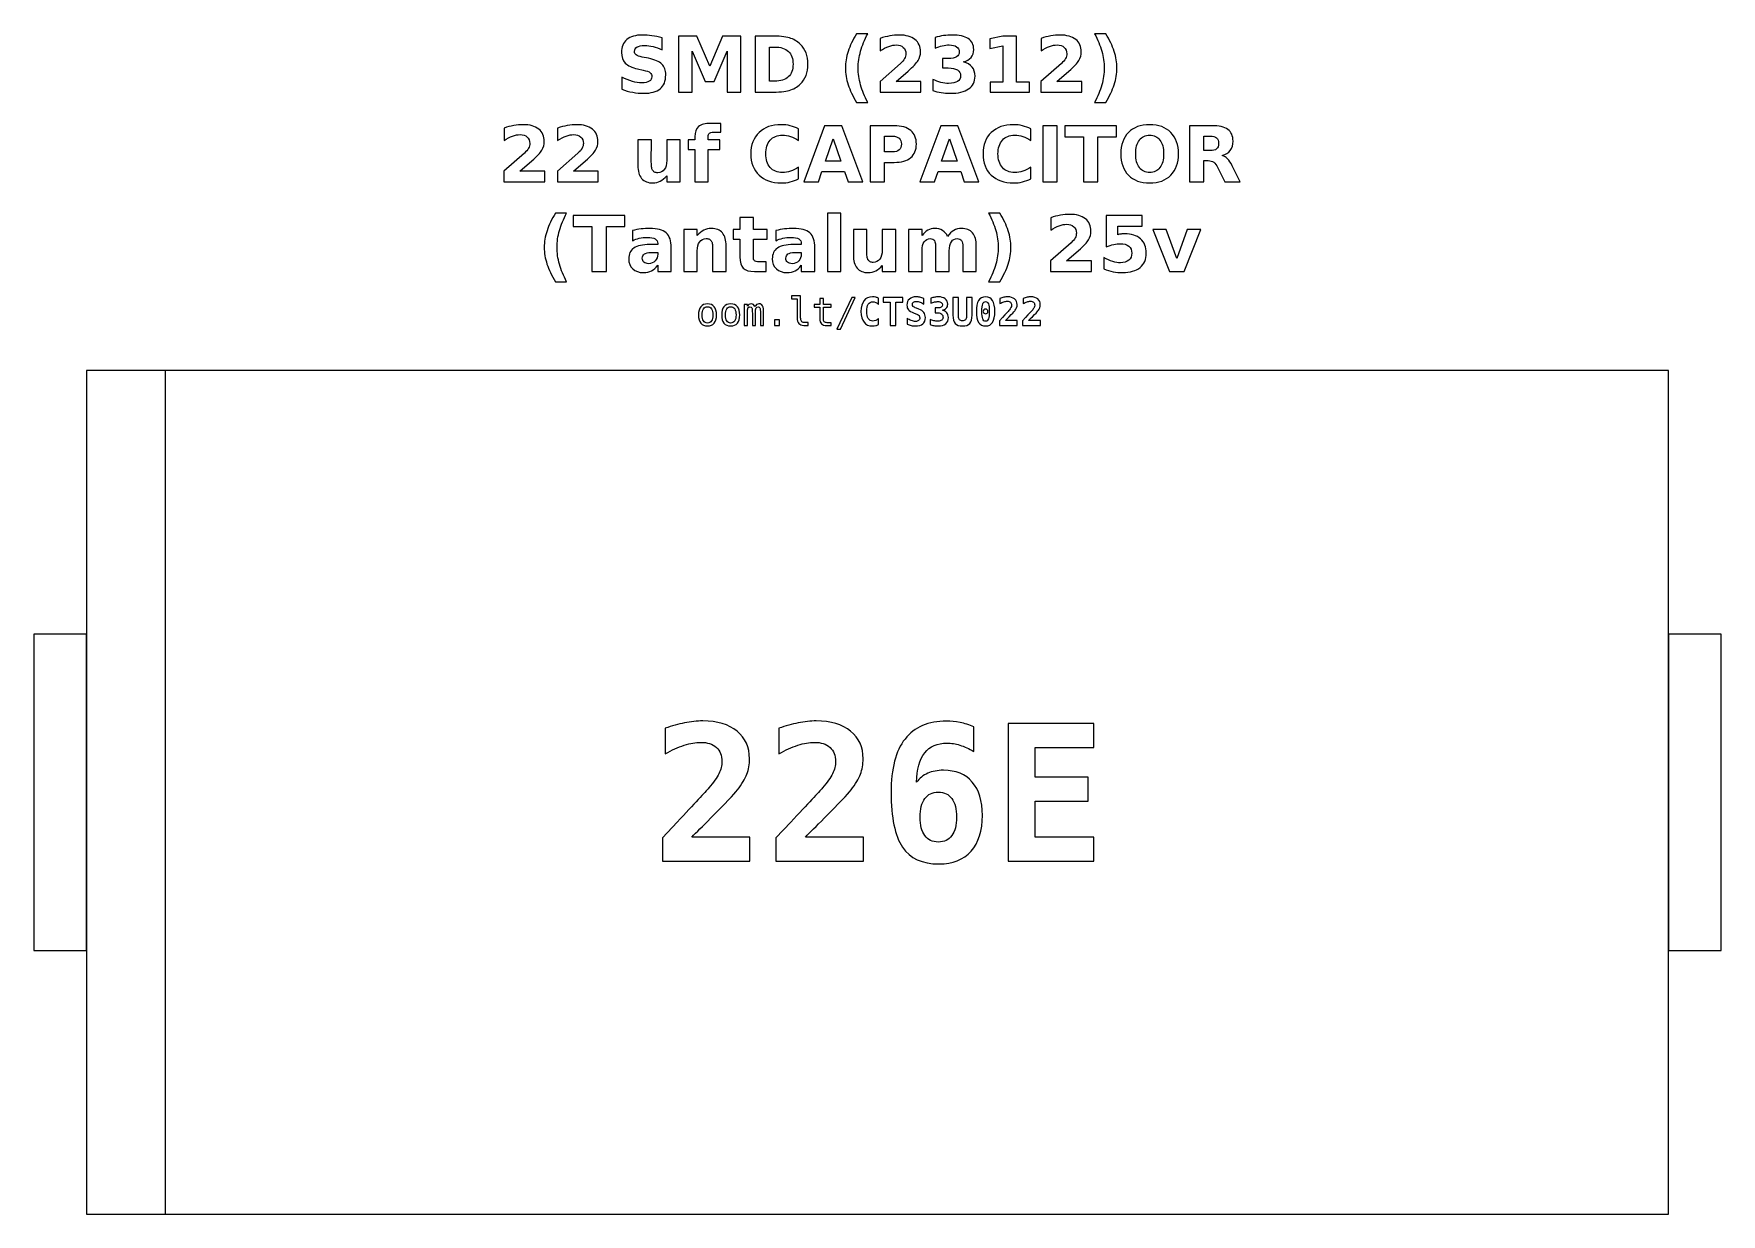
# Model space of a CAD drawing. Header units: centimetres. Extents: x -10.82 to -10.18, y -15.01 to -14.562.
import ezdxf

# ---------------------------------------------------------------- set-up
doc = ezdxf.new("R2010")
doc.units = ezdxf.units.CM
doc.header["$MEASUREMENT"] = 0
doc.layers.add('Layer 1', color=7, linetype='Continuous')

msp = doc.modelspace()

# ---------------------------------------------------------------- linework, layer by layer
at = {"layer": 'Layer 1', "color": 250}
for points, knots in [([(-10.58171, -14.56388), (-10.58171, -14.56388), (-10.58171, -14.56838), (-10.58171, -14.56838), (-10.58171, -14.56838), (-10.58288, -14.56786), (-10.58402, -14.56747), (-10.58513, -14.5672), (-10.58513, -14.5672), (-10.58625, -14.56693), (-10.5873, -14.5668), (-10.58829, -14.5668), (-10.58829, -14.5668), (-10.5896, -14.5668), (-10.59057, -14.56698), (-10.5912, -14.56734), (-10.5912, -14.56734), (-10.59182, -14.5677), (-10.59214, -14.56826), (-10.59214, -14.56902), (-10.59214, -14.56902), (-10.59214, -14.56959), (-10.59193, -14.57004), (-10.5915, -14.57036), (-10.5915, -14.57036), (-10.59108, -14.57067), (-10.59031, -14.57095), (-10.5892, -14.57118), (-10.5892, -14.57118), (-10.5892, -14.57118), (-10.58686, -14.57165), (-10.58686, -14.57165), (-10.58686, -14.57165), (-10.58449, -14.57212), (-10.58281, -14.57285), (-10.58181, -14.57382), (-10.58181, -14.57382), (-10.58081, -14.57479), (-10.58031, -14.57617), (-10.58031, -14.57795), (-10.58031, -14.57795), (-10.58031, -14.5803), (-10.58101, -14.58205), (-10.5824, -14.5832), (-10.5824, -14.5832), (-10.58379, -14.58434), (-10.58592, -14.58491), (-10.58878, -14.58491), (-10.58878, -14.58491), (-10.59014, -14.58491), (-10.59149, -14.58479), (-10.59285, -14.58453), (-10.59285, -14.58453), (-10.59421, -14.58427), (-10.59557, -14.58389), (-10.59693, -14.58339), (-10.59693, -14.58339), (-10.59693, -14.58339), (-10.59693, -14.57876), (-10.59693, -14.57876), (-10.59693, -14.57876), (-10.59557, -14.57948), (-10.59425, -14.58002), (-10.59298, -14.58039), (-10.59298, -14.58039), (-10.59171, -14.58075), (-10.59049, -14.58094), (-10.58931, -14.58094), (-10.58931, -14.58094), (-10.58812, -14.58094), (-10.58719, -14.58074), (-10.58656, -14.58034), (-10.58656, -14.58034), (-10.58592, -14.57994), (-10.5856, -14.57937), (-10.5856, -14.57862), (-10.5856, -14.57862), (-10.5856, -14.57796), (-10.58582, -14.57745), (-10.58625, -14.57709), (-10.58625, -14.57709), (-10.58668, -14.57673), (-10.58755, -14.5764), (-10.58884, -14.57612), (-10.58884, -14.57612), (-10.58884, -14.57612), (-10.59097, -14.57564), (-10.59097, -14.57564), (-10.59097, -14.57564), (-10.5931, -14.57519), (-10.59465, -14.57446), (-10.59564, -14.57346), (-10.59564, -14.57346), (-10.59662, -14.57247), (-10.59711, -14.57112), (-10.59711, -14.56943), (-10.59711, -14.56943), (-10.59711, -14.56731), (-10.59643, -14.56567), (-10.59506, -14.56453), (-10.59506, -14.56453), (-10.59369, -14.56339), (-10.59172, -14.56282), (-10.58915, -14.56282), (-10.58915, -14.56282), (-10.58798, -14.56282), (-10.58678, -14.56291), (-10.58554, -14.56308), (-10.58554, -14.56308), (-10.58431, -14.56326), (-10.58303, -14.56352), (-10.58171, -14.56388)], [0, 0, 0, 0, 0.035714, 0.035714, 0.035714, 0.035714, 0.071429, 0.071429, 0.071429, 0.071429, 0.107143, 0.107143, 0.107143, 0.107143, 0.142857, 0.142857, 0.142857, 0.142857, 0.178571, 0.178571, 0.178571, 0.178571, 0.214286, 0.214286, 0.214286, 0.214286, 0.25, 0.25, 0.25, 0.25, 0.285714, 0.285714, 0.285714, 0.285714, 0.321429, 0.321429, 0.321429, 0.321429, 0.357143, 0.357143, 0.357143, 0.357143, 0.392857, 0.392857, 0.392857, 0.392857, 0.428571, 0.428571, 0.428571, 0.428571, 0.464286, 0.464286, 0.464286, 0.464286, 0.5, 0.5, 0.5, 0.5, 0.535714, 0.535714, 0.535714, 0.535714, 0.571429, 0.571429, 0.571429, 0.571429, 0.607143, 0.607143, 0.607143, 0.607143, 0.642857, 0.642857, 0.642857, 0.642857, 0.678571, 0.678571, 0.678571, 0.678571, 0.714286, 0.714286, 0.714286, 0.714286, 0.75, 0.75, 0.75, 0.75, 0.785714, 0.785714, 0.785714, 0.785714, 0.821429, 0.821429, 0.821429, 0.821429, 0.857143, 0.857143, 0.857143, 0.857143, 0.892857, 0.892857, 0.892857, 0.892857, 0.928571, 0.928571, 0.928571, 0.928571, 0.964286, 0.964286, 0.964286, 0.964286, 1, 1, 1, 1]), ([(-10.57549, -14.56321), (-10.57549, -14.56321), (-10.5685, -14.56321), (-10.5685, -14.56321), (-10.5685, -14.56321), (-10.5685, -14.56321), (-10.56365, -14.5746), (-10.56365, -14.5746), (-10.56365, -14.5746), (-10.56365, -14.5746), (-10.55877, -14.56321), (-10.55877, -14.56321), (-10.55877, -14.56321), (-10.55877, -14.56321), (-10.5518, -14.56321), (-10.5518, -14.56321), (-10.5518, -14.56321), (-10.5518, -14.56321), (-10.5518, -14.5845), (-10.5518, -14.5845), (-10.5518, -14.5845), (-10.5518, -14.5845), (-10.55699, -14.5845), (-10.55699, -14.5845), (-10.55699, -14.5845), (-10.55699, -14.5845), (-10.55699, -14.56893), (-10.55699, -14.56893), (-10.55699, -14.56893), (-10.55699, -14.56893), (-10.5619, -14.58041), (-10.5619, -14.58041), (-10.5619, -14.58041), (-10.5619, -14.58041), (-10.56538, -14.58041), (-10.56538, -14.58041), (-10.56538, -14.58041), (-10.56538, -14.58041), (-10.57028, -14.56893), (-10.57028, -14.56893), (-10.57028, -14.56893), (-10.57028, -14.56893), (-10.57028, -14.5845), (-10.57028, -14.5845), (-10.57028, -14.5845), (-10.57028, -14.5845), (-10.57549, -14.5845), (-10.57549, -14.5845), (-10.57549, -14.5845), (-10.57549, -14.5845), (-10.57549, -14.56321), (-10.57549, -14.56321)], [0, 0, 0, 0, 0.076923, 0.076923, 0.076923, 0.076923, 0.153846, 0.153846, 0.153846, 0.153846, 0.230769, 0.230769, 0.230769, 0.230769, 0.307692, 0.307692, 0.307692, 0.307692, 0.384615, 0.384615, 0.384615, 0.384615, 0.461538, 0.461538, 0.461538, 0.461538, 0.538462, 0.538462, 0.538462, 0.538462, 0.615385, 0.615385, 0.615385, 0.615385, 0.692308, 0.692308, 0.692308, 0.692308, 0.769231, 0.769231, 0.769231, 0.769231, 0.846154, 0.846154, 0.846154, 0.846154, 0.923077, 0.923077, 0.923077, 0.923077, 1, 1, 1, 1]), ([(-10.54642, -14.56321), (-10.54642, -14.56321), (-10.54062, -14.56321), (-10.54062, -14.56321), (-10.54062, -14.56321), (-10.53739, -14.56321), (-10.53499, -14.56343), (-10.5334, -14.5639), (-10.5334, -14.5639), (-10.53182, -14.56436), (-10.53046, -14.56514), (-10.52933, -14.56624), (-10.52933, -14.56624), (-10.52833, -14.5672), (-10.52759, -14.56831), (-10.5271, -14.56957), (-10.5271, -14.56957), (-10.52662, -14.57082), (-10.52638, -14.57224), (-10.52638, -14.57383), (-10.52638, -14.57383), (-10.52638, -14.57544), (-10.52662, -14.57687), (-10.5271, -14.57813), (-10.5271, -14.57813), (-10.52759, -14.57939), (-10.52833, -14.5805), (-10.52933, -14.58146), (-10.52933, -14.58146), (-10.53047, -14.58257), (-10.53184, -14.58335), (-10.53344, -14.58381), (-10.53344, -14.58381), (-10.53504, -14.58427), (-10.53743, -14.5845), (-10.54062, -14.5845), (-10.54062, -14.5845), (-10.54062, -14.5845), (-10.54642, -14.5845), (-10.54642, -14.5845), (-10.54642, -14.5845), (-10.54642, -14.5845), (-10.54642, -14.56321), (-10.54642, -14.56321)], [0, 0, 0, 0, 0.090909, 0.090909, 0.090909, 0.090909, 0.181818, 0.181818, 0.181818, 0.181818, 0.272727, 0.272727, 0.272727, 0.272727, 0.363636, 0.363636, 0.363636, 0.363636, 0.454545, 0.454545, 0.454545, 0.454545, 0.545455, 0.545455, 0.545455, 0.545455, 0.636364, 0.636364, 0.636364, 0.636364, 0.727273, 0.727273, 0.727273, 0.727273, 0.818182, 0.818182, 0.818182, 0.818182, 0.909091, 0.909091, 0.909091, 0.909091, 1, 1, 1, 1]), ([(-10.50368, -14.58835), (-10.50368, -14.58835), (-10.50791, -14.58835), (-10.50791, -14.58835), (-10.50791, -14.58835), (-10.50937, -14.586), (-10.51044, -14.58377), (-10.51114, -14.58165), (-10.51114, -14.58165), (-10.51183, -14.57954), (-10.51218, -14.57744), (-10.51218, -14.57536), (-10.51218, -14.57536), (-10.51218, -14.57327), (-10.51183, -14.57117), (-10.51113, -14.56903), (-10.51113, -14.56903), (-10.51043, -14.5669), (-10.50936, -14.56467), (-10.50791, -14.56233), (-10.50791, -14.56233), (-10.50791, -14.56233), (-10.50368, -14.56233), (-10.50368, -14.56233), (-10.50368, -14.56233), (-10.50489, -14.56459), (-10.50581, -14.56679), (-10.50641, -14.56895), (-10.50641, -14.56895), (-10.50702, -14.5711), (-10.50733, -14.57322), (-10.50733, -14.57533), (-10.50733, -14.57533), (-10.50733, -14.57743), (-10.50703, -14.57956), (-10.50642, -14.58172), (-10.50642, -14.58172), (-10.50582, -14.58388), (-10.5049, -14.58609), (-10.50368, -14.58835)], [0, 0, 0, 0, 0.1, 0.1, 0.1, 0.1, 0.2, 0.2, 0.2, 0.2, 0.3, 0.3, 0.3, 0.3, 0.4, 0.4, 0.4, 0.4, 0.5, 0.5, 0.5, 0.5, 0.6, 0.6, 0.6, 0.6, 0.7, 0.7, 0.7, 0.7, 0.8, 0.8, 0.8, 0.8, 0.9, 0.9, 0.9, 0.9, 1, 1, 1, 1]), ([(-10.49292, -14.58046), (-10.49292, -14.58046), (-10.48355, -14.58046), (-10.48355, -14.58046), (-10.48355, -14.58046), (-10.48355, -14.58046), (-10.48355, -14.5845), (-10.48355, -14.5845), (-10.48355, -14.5845), (-10.48355, -14.5845), (-10.49903, -14.5845), (-10.49903, -14.5845), (-10.49903, -14.5845), (-10.49903, -14.5845), (-10.49903, -14.58046), (-10.49903, -14.58046), (-10.49903, -14.58046), (-10.49903, -14.58046), (-10.49125, -14.5736), (-10.49125, -14.5736), (-10.49125, -14.5736), (-10.49056, -14.57298), (-10.49005, -14.57236), (-10.48971, -14.57176), (-10.48971, -14.57176), (-10.48938, -14.57117), (-10.48921, -14.57054), (-10.48921, -14.56989), (-10.48921, -14.56989), (-10.48921, -14.5689), (-10.48955, -14.56809), (-10.49022, -14.56749), (-10.49022, -14.56749), (-10.49089, -14.56688), (-10.49178, -14.56657), (-10.49289, -14.56657), (-10.49289, -14.56657), (-10.49375, -14.56657), (-10.49468, -14.56676), (-10.4957, -14.56712), (-10.4957, -14.56712), (-10.49672, -14.56749), (-10.49781, -14.56804), (-10.49897, -14.56876), (-10.49897, -14.56876), (-10.49897, -14.56876), (-10.49897, -14.56408), (-10.49897, -14.56408), (-10.49897, -14.56408), (-10.49773, -14.56367), (-10.49651, -14.56336), (-10.4953, -14.56314), (-10.4953, -14.56314), (-10.4941, -14.56293), (-10.49291, -14.56282), (-10.49175, -14.56282), (-10.49175, -14.56282), (-10.4892, -14.56282), (-10.48722, -14.56338), (-10.48581, -14.56451), (-10.48581, -14.56451), (-10.4844, -14.56563), (-10.48369, -14.56719), (-10.48369, -14.5692), (-10.48369, -14.5692), (-10.48369, -14.57036), (-10.48399, -14.57144), (-10.48459, -14.57244), (-10.48459, -14.57244), (-10.48519, -14.57344), (-10.48645, -14.57479), (-10.48837, -14.57647), (-10.48837, -14.57647), (-10.48837, -14.57647), (-10.49292, -14.58046), (-10.49292, -14.58046)], [0, 0, 0, 0, 0.052632, 0.052632, 0.052632, 0.052632, 0.105263, 0.105263, 0.105263, 0.105263, 0.157895, 0.157895, 0.157895, 0.157895, 0.210526, 0.210526, 0.210526, 0.210526, 0.263158, 0.263158, 0.263158, 0.263158, 0.315789, 0.315789, 0.315789, 0.315789, 0.368421, 0.368421, 0.368421, 0.368421, 0.421053, 0.421053, 0.421053, 0.421053, 0.473684, 0.473684, 0.473684, 0.473684, 0.526316, 0.526316, 0.526316, 0.526316, 0.578947, 0.578947, 0.578947, 0.578947, 0.631579, 0.631579, 0.631579, 0.631579, 0.684211, 0.684211, 0.684211, 0.684211, 0.736842, 0.736842, 0.736842, 0.736842, 0.789474, 0.789474, 0.789474, 0.789474, 0.842105, 0.842105, 0.842105, 0.842105, 0.894737, 0.894737, 0.894737, 0.894737, 0.947368, 0.947368, 0.947368, 0.947368, 1, 1, 1, 1]), ([(-10.4674, -14.57302), (-10.46597, -14.57339), (-10.46488, -14.57403), (-10.46413, -14.57495), (-10.46413, -14.57495), (-10.46339, -14.57587), (-10.46301, -14.57703), (-10.46301, -14.57845), (-10.46301, -14.57845), (-10.46301, -14.58056), (-10.46382, -14.58217), (-10.46544, -14.58327), (-10.46544, -14.58327), (-10.46705, -14.58436), (-10.46941, -14.58491), (-10.47251, -14.58491), (-10.47251, -14.58491), (-10.47361, -14.58491), (-10.4747, -14.58483), (-10.4758, -14.58465), (-10.4758, -14.58465), (-10.4769, -14.58448), (-10.47798, -14.58421), (-10.47906, -14.58386), (-10.47906, -14.58386), (-10.47906, -14.58386), (-10.47906, -14.57962), (-10.47906, -14.57962), (-10.47906, -14.57962), (-10.47803, -14.58013), (-10.47701, -14.58052), (-10.476, -14.58079), (-10.476, -14.58079), (-10.47499, -14.58104), (-10.47399, -14.58117), (-10.47301, -14.58117), (-10.47301, -14.58117), (-10.47156, -14.58117), (-10.47044, -14.58092), (-10.46967, -14.58042), (-10.46967, -14.58042), (-10.46889, -14.57991), (-10.4685, -14.57919), (-10.4685, -14.57825), (-10.4685, -14.57825), (-10.4685, -14.57728), (-10.4689, -14.57655), (-10.4697, -14.57605), (-10.4697, -14.57605), (-10.47049, -14.57555), (-10.47166, -14.5753), (-10.47321, -14.5753), (-10.47321, -14.5753), (-10.47321, -14.5753), (-10.47541, -14.5753), (-10.47541, -14.5753), (-10.47541, -14.5753), (-10.47541, -14.5753), (-10.47541, -14.57176), (-10.47541, -14.57176), (-10.47541, -14.57176), (-10.47541, -14.57176), (-10.4731, -14.57176), (-10.4731, -14.57176), (-10.4731, -14.57176), (-10.47172, -14.57176), (-10.47069, -14.57155), (-10.47002, -14.57111), (-10.47002, -14.57111), (-10.46934, -14.57068), (-10.469, -14.57002), (-10.469, -14.56914), (-10.469, -14.56914), (-10.469, -14.56832), (-10.46933, -14.56769), (-10.46999, -14.56725), (-10.46999, -14.56725), (-10.47065, -14.5668), (-10.47157, -14.56657), (-10.47277, -14.56657), (-10.47277, -14.56657), (-10.47365, -14.56657), (-10.47454, -14.56667), (-10.47545, -14.56687), (-10.47545, -14.56687), (-10.47635, -14.56707), (-10.47725, -14.56737), (-10.47814, -14.56776), (-10.47814, -14.56776), (-10.47814, -14.56776), (-10.47814, -14.56374), (-10.47814, -14.56374), (-10.47814, -14.56374), (-10.47706, -14.56343), (-10.47599, -14.5632), (-10.47492, -14.56305), (-10.47492, -14.56305), (-10.47385, -14.5629), (-10.47281, -14.56282), (-10.47178, -14.56282), (-10.47178, -14.56282), (-10.46902, -14.56282), (-10.46695, -14.56327), (-10.46557, -14.56418), (-10.46557, -14.56418), (-10.4642, -14.56509), (-10.46351, -14.56646), (-10.46351, -14.56828), (-10.46351, -14.56828), (-10.46351, -14.56953), (-10.46384, -14.57055), (-10.4645, -14.57134), (-10.4645, -14.57134), (-10.46515, -14.57213), (-10.46612, -14.57269), (-10.4674, -14.57302)], [0, 0, 0, 0, 0.034483, 0.034483, 0.034483, 0.034483, 0.068966, 0.068966, 0.068966, 0.068966, 0.103448, 0.103448, 0.103448, 0.103448, 0.137931, 0.137931, 0.137931, 0.137931, 0.172414, 0.172414, 0.172414, 0.172414, 0.206897, 0.206897, 0.206897, 0.206897, 0.241379, 0.241379, 0.241379, 0.241379, 0.275862, 0.275862, 0.275862, 0.275862, 0.310345, 0.310345, 0.310345, 0.310345, 0.344828, 0.344828, 0.344828, 0.344828, 0.37931, 0.37931, 0.37931, 0.37931, 0.413793, 0.413793, 0.413793, 0.413793, 0.448276, 0.448276, 0.448276, 0.448276, 0.482759, 0.482759, 0.482759, 0.482759, 0.517241, 0.517241, 0.517241, 0.517241, 0.551724, 0.551724, 0.551724, 0.551724, 0.586207, 0.586207, 0.586207, 0.586207, 0.62069, 0.62069, 0.62069, 0.62069, 0.655172, 0.655172, 0.655172, 0.655172, 0.689655, 0.689655, 0.689655, 0.689655, 0.724138, 0.724138, 0.724138, 0.724138, 0.758621, 0.758621, 0.758621, 0.758621, 0.793103, 0.793103, 0.793103, 0.793103, 0.827586, 0.827586, 0.827586, 0.827586, 0.862069, 0.862069, 0.862069, 0.862069, 0.896552, 0.896552, 0.896552, 0.896552, 0.931034, 0.931034, 0.931034, 0.931034, 0.965517, 0.965517, 0.965517, 0.965517, 1, 1, 1, 1]), ([(-10.45726, -14.58071), (-10.45726, -14.58071), (-10.45241, -14.58071), (-10.45241, -14.58071), (-10.45241, -14.58071), (-10.45241, -14.58071), (-10.45241, -14.56694), (-10.45241, -14.56694), (-10.45241, -14.56694), (-10.45241, -14.56694), (-10.45738, -14.56797), (-10.45738, -14.56797), (-10.45738, -14.56797), (-10.45738, -14.56797), (-10.45738, -14.56423), (-10.45738, -14.56423), (-10.45738, -14.56423), (-10.45738, -14.56423), (-10.45244, -14.56321), (-10.45244, -14.56321), (-10.45244, -14.56321), (-10.45244, -14.56321), (-10.44722, -14.56321), (-10.44722, -14.56321), (-10.44722, -14.56321), (-10.44722, -14.56321), (-10.44722, -14.58071), (-10.44722, -14.58071), (-10.44722, -14.58071), (-10.44722, -14.58071), (-10.44237, -14.58071), (-10.44237, -14.58071), (-10.44237, -14.58071), (-10.44237, -14.58071), (-10.44237, -14.5845), (-10.44237, -14.5845), (-10.44237, -14.5845), (-10.44237, -14.5845), (-10.45726, -14.5845), (-10.45726, -14.5845), (-10.45726, -14.5845), (-10.45726, -14.5845), (-10.45726, -14.58071), (-10.45726, -14.58071)], [0, 0, 0, 0, 0.090909, 0.090909, 0.090909, 0.090909, 0.181818, 0.181818, 0.181818, 0.181818, 0.272727, 0.272727, 0.272727, 0.272727, 0.363636, 0.363636, 0.363636, 0.363636, 0.454545, 0.454545, 0.454545, 0.454545, 0.545455, 0.545455, 0.545455, 0.545455, 0.636364, 0.636364, 0.636364, 0.636364, 0.727273, 0.727273, 0.727273, 0.727273, 0.818182, 0.818182, 0.818182, 0.818182, 0.909091, 0.909091, 0.909091, 0.909091, 1, 1, 1, 1]), ([(-10.43193, -14.58046), (-10.43193, -14.58046), (-10.42256, -14.58046), (-10.42256, -14.58046), (-10.42256, -14.58046), (-10.42256, -14.58046), (-10.42256, -14.5845), (-10.42256, -14.5845), (-10.42256, -14.5845), (-10.42256, -14.5845), (-10.43804, -14.5845), (-10.43804, -14.5845), (-10.43804, -14.5845), (-10.43804, -14.5845), (-10.43804, -14.58046), (-10.43804, -14.58046), (-10.43804, -14.58046), (-10.43804, -14.58046), (-10.43026, -14.5736), (-10.43026, -14.5736), (-10.43026, -14.5736), (-10.42957, -14.57298), (-10.42906, -14.57236), (-10.42872, -14.57176), (-10.42872, -14.57176), (-10.42839, -14.57117), (-10.42822, -14.57054), (-10.42822, -14.56989), (-10.42822, -14.56989), (-10.42822, -14.5689), (-10.42856, -14.56809), (-10.42923, -14.56749), (-10.42923, -14.56749), (-10.4299, -14.56688), (-10.43079, -14.56657), (-10.4319, -14.56657), (-10.4319, -14.56657), (-10.43276, -14.56657), (-10.43369, -14.56676), (-10.43471, -14.56712), (-10.43471, -14.56712), (-10.43573, -14.56749), (-10.43682, -14.56804), (-10.43798, -14.56876), (-10.43798, -14.56876), (-10.43798, -14.56876), (-10.43798, -14.56408), (-10.43798, -14.56408), (-10.43798, -14.56408), (-10.43674, -14.56367), (-10.43552, -14.56336), (-10.43431, -14.56314), (-10.43431, -14.56314), (-10.43311, -14.56293), (-10.43192, -14.56282), (-10.43076, -14.56282), (-10.43076, -14.56282), (-10.42821, -14.56282), (-10.42623, -14.56338), (-10.42482, -14.56451), (-10.42482, -14.56451), (-10.42341, -14.56563), (-10.4227, -14.56719), (-10.4227, -14.5692), (-10.4227, -14.5692), (-10.4227, -14.57036), (-10.423, -14.57144), (-10.4236, -14.57244), (-10.4236, -14.57244), (-10.4242, -14.57344), (-10.42546, -14.57479), (-10.42738, -14.57647), (-10.42738, -14.57647), (-10.42738, -14.57647), (-10.43193, -14.58046), (-10.43193, -14.58046)], [0, 0, 0, 0, 0.052632, 0.052632, 0.052632, 0.052632, 0.105263, 0.105263, 0.105263, 0.105263, 0.157895, 0.157895, 0.157895, 0.157895, 0.210526, 0.210526, 0.210526, 0.210526, 0.263158, 0.263158, 0.263158, 0.263158, 0.315789, 0.315789, 0.315789, 0.315789, 0.368421, 0.368421, 0.368421, 0.368421, 0.421053, 0.421053, 0.421053, 0.421053, 0.473684, 0.473684, 0.473684, 0.473684, 0.526316, 0.526316, 0.526316, 0.526316, 0.578947, 0.578947, 0.578947, 0.578947, 0.631579, 0.631579, 0.631579, 0.631579, 0.684211, 0.684211, 0.684211, 0.684211, 0.736842, 0.736842, 0.736842, 0.736842, 0.789474, 0.789474, 0.789474, 0.789474, 0.842105, 0.842105, 0.842105, 0.842105, 0.894737, 0.894737, 0.894737, 0.894737, 0.947368, 0.947368, 0.947368, 0.947368, 1, 1, 1, 1]), ([(-10.41768, -14.58835), (-10.41647, -14.58609), (-10.41555, -14.58388), (-10.41494, -14.58172), (-10.41494, -14.58172), (-10.41433, -14.57956), (-10.41403, -14.57743), (-10.41403, -14.57533), (-10.41403, -14.57533), (-10.41403, -14.57322), (-10.41433, -14.5711), (-10.41494, -14.56895), (-10.41494, -14.56895), (-10.41555, -14.56679), (-10.41647, -14.56459), (-10.41768, -14.56233), (-10.41768, -14.56233), (-10.41768, -14.56233), (-10.41345, -14.56233), (-10.41345, -14.56233), (-10.41345, -14.56233), (-10.412, -14.56467), (-10.41093, -14.5669), (-10.41023, -14.56903), (-10.41023, -14.56903), (-10.40953, -14.57117), (-10.40918, -14.57327), (-10.40918, -14.57536), (-10.40918, -14.57536), (-10.40918, -14.57744), (-10.40953, -14.57954), (-10.41022, -14.58165), (-10.41022, -14.58165), (-10.41092, -14.58377), (-10.41199, -14.586), (-10.41345, -14.58835), (-10.41345, -14.58835), (-10.41345, -14.58835), (-10.41768, -14.58835), (-10.41768, -14.58835)], [0, 0, 0, 0, 0.1, 0.1, 0.1, 0.1, 0.2, 0.2, 0.2, 0.2, 0.3, 0.3, 0.3, 0.3, 0.4, 0.4, 0.4, 0.4, 0.5, 0.5, 0.5, 0.5, 0.6, 0.6, 0.6, 0.6, 0.7, 0.7, 0.7, 0.7, 0.8, 0.8, 0.8, 0.8, 0.9, 0.9, 0.9, 0.9, 1, 1, 1, 1]), ([(-10.54093, -14.56736), (-10.54093, -14.56736), (-10.54093, -14.58035), (-10.54093, -14.58035), (-10.54093, -14.58035), (-10.54093, -14.58035), (-10.53896, -14.58035), (-10.53896, -14.58035), (-10.53896, -14.58035), (-10.53671, -14.58035), (-10.535, -14.57979), (-10.53382, -14.57868), (-10.53382, -14.57868), (-10.53264, -14.57757), (-10.53204, -14.57595), (-10.53204, -14.57383), (-10.53204, -14.57383), (-10.53204, -14.57172), (-10.53263, -14.57011), (-10.53381, -14.56901), (-10.53381, -14.56901), (-10.53499, -14.56791), (-10.53671, -14.56736), (-10.53896, -14.56736), (-10.53896, -14.56736), (-10.53896, -14.56736), (-10.54093, -14.56736), (-10.54093, -14.56736)], [0, 0, 0, 0, 0.142857, 0.142857, 0.142857, 0.142857, 0.285714, 0.285714, 0.285714, 0.285714, 0.428571, 0.428571, 0.428571, 0.428571, 0.571429, 0.571429, 0.571429, 0.571429, 0.714286, 0.714286, 0.714286, 0.714286, 0.857143, 0.857143, 0.857143, 0.857143, 1, 1, 1, 1]), ([(-10.63559, -14.61446), (-10.63559, -14.61446), (-10.62622, -14.61446), (-10.62622, -14.61446), (-10.62622, -14.61446), (-10.62622, -14.61446), (-10.62622, -14.6185), (-10.62622, -14.6185), (-10.62622, -14.6185), (-10.62622, -14.6185), (-10.6417, -14.6185), (-10.6417, -14.6185), (-10.6417, -14.6185), (-10.6417, -14.6185), (-10.6417, -14.61446), (-10.6417, -14.61446), (-10.6417, -14.61446), (-10.6417, -14.61446), (-10.63392, -14.6076), (-10.63392, -14.6076), (-10.63392, -14.6076), (-10.63323, -14.60698), (-10.63272, -14.60636), (-10.63238, -14.60576), (-10.63238, -14.60576), (-10.63205, -14.60517), (-10.63188, -14.60454), (-10.63188, -14.60389), (-10.63188, -14.60389), (-10.63188, -14.6029), (-10.63222, -14.60209), (-10.63289, -14.60149), (-10.63289, -14.60149), (-10.63356, -14.60088), (-10.63445, -14.60057), (-10.63556, -14.60057), (-10.63556, -14.60057), (-10.63642, -14.60057), (-10.63735, -14.60076), (-10.63837, -14.60112), (-10.63837, -14.60112), (-10.63939, -14.60149), (-10.64048, -14.60204), (-10.64164, -14.60276), (-10.64164, -14.60276), (-10.64164, -14.60276), (-10.64164, -14.59808), (-10.64164, -14.59808), (-10.64164, -14.59808), (-10.6404, -14.59767), (-10.63918, -14.59736), (-10.63797, -14.59714), (-10.63797, -14.59714), (-10.63677, -14.59693), (-10.63558, -14.59682), (-10.63442, -14.59682), (-10.63442, -14.59682), (-10.63187, -14.59682), (-10.62989, -14.59738), (-10.62848, -14.59851), (-10.62848, -14.59851), (-10.62707, -14.59963), (-10.62636, -14.60119), (-10.62636, -14.6032), (-10.62636, -14.6032), (-10.62636, -14.60436), (-10.62666, -14.60544), (-10.62726, -14.60644), (-10.62726, -14.60644), (-10.62786, -14.60744), (-10.62912, -14.60879), (-10.63104, -14.61047), (-10.63104, -14.61047), (-10.63104, -14.61047), (-10.63559, -14.61446), (-10.63559, -14.61446)], [0, 0, 0, 0, 0.052632, 0.052632, 0.052632, 0.052632, 0.105263, 0.105263, 0.105263, 0.105263, 0.157895, 0.157895, 0.157895, 0.157895, 0.210526, 0.210526, 0.210526, 0.210526, 0.263158, 0.263158, 0.263158, 0.263158, 0.315789, 0.315789, 0.315789, 0.315789, 0.368421, 0.368421, 0.368421, 0.368421, 0.421053, 0.421053, 0.421053, 0.421053, 0.473684, 0.473684, 0.473684, 0.473684, 0.526316, 0.526316, 0.526316, 0.526316, 0.578947, 0.578947, 0.578947, 0.578947, 0.631579, 0.631579, 0.631579, 0.631579, 0.684211, 0.684211, 0.684211, 0.684211, 0.736842, 0.736842, 0.736842, 0.736842, 0.789474, 0.789474, 0.789474, 0.789474, 0.842105, 0.842105, 0.842105, 0.842105, 0.894737, 0.894737, 0.894737, 0.894737, 0.947368, 0.947368, 0.947368, 0.947368, 1, 1, 1, 1]), ([(-10.61526, -14.61446), (-10.61526, -14.61446), (-10.60589, -14.61446), (-10.60589, -14.61446), (-10.60589, -14.61446), (-10.60589, -14.61446), (-10.60589, -14.6185), (-10.60589, -14.6185), (-10.60589, -14.6185), (-10.60589, -14.6185), (-10.62137, -14.6185), (-10.62137, -14.6185), (-10.62137, -14.6185), (-10.62137, -14.6185), (-10.62137, -14.61446), (-10.62137, -14.61446), (-10.62137, -14.61446), (-10.62137, -14.61446), (-10.61359, -14.6076), (-10.61359, -14.6076), (-10.61359, -14.6076), (-10.6129, -14.60698), (-10.61239, -14.60636), (-10.61205, -14.60576), (-10.61205, -14.60576), (-10.61172, -14.60517), (-10.61155, -14.60454), (-10.61155, -14.60389), (-10.61155, -14.60389), (-10.61155, -14.6029), (-10.61189, -14.60209), (-10.61256, -14.60149), (-10.61256, -14.60149), (-10.61323, -14.60088), (-10.61412, -14.60057), (-10.61523, -14.60057), (-10.61523, -14.60057), (-10.61609, -14.60057), (-10.61702, -14.60076), (-10.61804, -14.60112), (-10.61804, -14.60112), (-10.61906, -14.60149), (-10.62015, -14.60204), (-10.62131, -14.60276), (-10.62131, -14.60276), (-10.62131, -14.60276), (-10.62131, -14.59808), (-10.62131, -14.59808), (-10.62131, -14.59808), (-10.62007, -14.59767), (-10.61885, -14.59736), (-10.61764, -14.59714), (-10.61764, -14.59714), (-10.61644, -14.59693), (-10.61525, -14.59682), (-10.61409, -14.59682), (-10.61409, -14.59682), (-10.61154, -14.59682), (-10.60956, -14.59738), (-10.60815, -14.59851), (-10.60815, -14.59851), (-10.60674, -14.59963), (-10.60603, -14.60119), (-10.60603, -14.6032), (-10.60603, -14.6032), (-10.60603, -14.60436), (-10.60633, -14.60544), (-10.60693, -14.60644), (-10.60693, -14.60644), (-10.60753, -14.60744), (-10.60879, -14.60879), (-10.61071, -14.61047), (-10.61071, -14.61047), (-10.61071, -14.61047), (-10.61526, -14.61446), (-10.61526, -14.61446)], [0, 0, 0, 0, 0.052632, 0.052632, 0.052632, 0.052632, 0.105263, 0.105263, 0.105263, 0.105263, 0.157895, 0.157895, 0.157895, 0.157895, 0.210526, 0.210526, 0.210526, 0.210526, 0.263158, 0.263158, 0.263158, 0.263158, 0.315789, 0.315789, 0.315789, 0.315789, 0.368421, 0.368421, 0.368421, 0.368421, 0.421053, 0.421053, 0.421053, 0.421053, 0.473684, 0.473684, 0.473684, 0.473684, 0.526316, 0.526316, 0.526316, 0.526316, 0.578947, 0.578947, 0.578947, 0.578947, 0.631579, 0.631579, 0.631579, 0.631579, 0.684211, 0.684211, 0.684211, 0.684211, 0.736842, 0.736842, 0.736842, 0.736842, 0.789474, 0.789474, 0.789474, 0.789474, 0.842105, 0.842105, 0.842105, 0.842105, 0.894737, 0.894737, 0.894737, 0.894737, 0.947368, 0.947368, 0.947368, 0.947368, 1, 1, 1, 1]), ([(-10.55942, -14.59631), (-10.55942, -14.59631), (-10.55942, -14.59965), (-10.55942, -14.59965), (-10.55942, -14.59965), (-10.55942, -14.59965), (-10.56225, -14.59965), (-10.56225, -14.59965), (-10.56225, -14.59965), (-10.56297, -14.59965), (-10.56348, -14.59979), (-10.56376, -14.60005), (-10.56376, -14.60005), (-10.56405, -14.60031), (-10.56419, -14.60076), (-10.56419, -14.60141), (-10.56419, -14.60141), (-10.56419, -14.60141), (-10.56419, -14.60253), (-10.56419, -14.60253), (-10.56419, -14.60253), (-10.56419, -14.60253), (-10.55982, -14.60253), (-10.55982, -14.60253), (-10.55982, -14.60253), (-10.55982, -14.60253), (-10.55982, -14.60618), (-10.55982, -14.60618), (-10.55982, -14.60618), (-10.55982, -14.60618), (-10.56419, -14.60618), (-10.56419, -14.60618), (-10.56419, -14.60618), (-10.56419, -14.60618), (-10.56419, -14.6185), (-10.56419, -14.6185), (-10.56419, -14.6185), (-10.56419, -14.6185), (-10.56929, -14.6185), (-10.56929, -14.6185), (-10.56929, -14.6185), (-10.56929, -14.6185), (-10.56929, -14.60618), (-10.56929, -14.60618), (-10.56929, -14.60618), (-10.56929, -14.60618), (-10.57183, -14.60618), (-10.57183, -14.60618), (-10.57183, -14.60618), (-10.57183, -14.60618), (-10.57183, -14.60253), (-10.57183, -14.60253), (-10.57183, -14.60253), (-10.57183, -14.60253), (-10.56929, -14.60253), (-10.56929, -14.60253), (-10.56929, -14.60253), (-10.56929, -14.60253), (-10.56929, -14.60141), (-10.56929, -14.60141), (-10.56929, -14.60141), (-10.56929, -14.59967), (-10.56881, -14.59838), (-10.56784, -14.59755), (-10.56784, -14.59755), (-10.56687, -14.59672), (-10.56536, -14.59631), (-10.56333, -14.59631), (-10.56333, -14.59631), (-10.56333, -14.59631), (-10.55942, -14.59631), (-10.55942, -14.59631)], [0, 0, 0, 0, 0.055556, 0.055556, 0.055556, 0.055556, 0.111111, 0.111111, 0.111111, 0.111111, 0.166667, 0.166667, 0.166667, 0.166667, 0.222222, 0.222222, 0.222222, 0.222222, 0.277778, 0.277778, 0.277778, 0.277778, 0.333333, 0.333333, 0.333333, 0.333333, 0.388889, 0.388889, 0.388889, 0.388889, 0.444444, 0.444444, 0.444444, 0.444444, 0.5, 0.5, 0.5, 0.5, 0.555556, 0.555556, 0.555556, 0.555556, 0.611111, 0.611111, 0.611111, 0.611111, 0.666667, 0.666667, 0.666667, 0.666667, 0.722222, 0.722222, 0.722222, 0.722222, 0.777778, 0.777778, 0.777778, 0.777778, 0.833333, 0.833333, 0.833333, 0.833333, 0.888889, 0.888889, 0.888889, 0.888889, 0.944444, 0.944444, 0.944444, 0.944444, 1, 1, 1, 1]), ([(-10.52994, -14.61733), (-10.53095, -14.61785), (-10.532, -14.61825), (-10.53309, -14.61851), (-10.53309, -14.61851), (-10.53418, -14.61878), (-10.53533, -14.61891), (-10.53652, -14.61891), (-10.53652, -14.61891), (-10.54006, -14.61891), (-10.54287, -14.61792), (-10.54494, -14.61594), (-10.54494, -14.61594), (-10.54702, -14.61396), (-10.54805, -14.61127), (-10.54805, -14.60787), (-10.54805, -14.60787), (-10.54805, -14.60447), (-10.54702, -14.60178), (-10.54494, -14.5998), (-10.54494, -14.5998), (-10.54287, -14.59781), (-10.54006, -14.59682), (-10.53652, -14.59682), (-10.53652, -14.59682), (-10.53533, -14.59682), (-10.53418, -14.59695), (-10.53309, -14.59722), (-10.53309, -14.59722), (-10.532, -14.59749), (-10.53095, -14.59788), (-10.52994, -14.5984), (-10.52994, -14.5984), (-10.52994, -14.5984), (-10.52994, -14.60281), (-10.52994, -14.60281), (-10.52994, -14.60281), (-10.53096, -14.60211), (-10.53196, -14.60161), (-10.53295, -14.60129), (-10.53295, -14.60129), (-10.53394, -14.60096), (-10.53498, -14.6008), (-10.53607, -14.6008), (-10.53607, -14.6008), (-10.53803, -14.6008), (-10.53957, -14.60143), (-10.54069, -14.60268), (-10.54069, -14.60268), (-10.54182, -14.60394), (-10.54238, -14.60567), (-10.54238, -14.60787), (-10.54238, -14.60787), (-10.54238, -14.61007), (-10.54182, -14.6118), (-10.54069, -14.61305), (-10.54069, -14.61305), (-10.53957, -14.61431), (-10.53803, -14.61494), (-10.53607, -14.61494), (-10.53607, -14.61494), (-10.53498, -14.61494), (-10.53394, -14.61478), (-10.53295, -14.61445), (-10.53295, -14.61445), (-10.53196, -14.61413), (-10.53096, -14.61362), (-10.52994, -14.61293), (-10.52994, -14.61293), (-10.52994, -14.61293), (-10.52994, -14.61733), (-10.52994, -14.61733)], [0, 0, 0, 0, 0.055556, 0.055556, 0.055556, 0.055556, 0.111111, 0.111111, 0.111111, 0.111111, 0.166667, 0.166667, 0.166667, 0.166667, 0.222222, 0.222222, 0.222222, 0.222222, 0.277778, 0.277778, 0.277778, 0.277778, 0.333333, 0.333333, 0.333333, 0.333333, 0.388889, 0.388889, 0.388889, 0.388889, 0.444444, 0.444444, 0.444444, 0.444444, 0.5, 0.5, 0.5, 0.5, 0.555556, 0.555556, 0.555556, 0.555556, 0.611111, 0.611111, 0.611111, 0.611111, 0.666667, 0.666667, 0.666667, 0.666667, 0.722222, 0.722222, 0.722222, 0.722222, 0.777778, 0.777778, 0.777778, 0.777778, 0.833333, 0.833333, 0.833333, 0.833333, 0.888889, 0.888889, 0.888889, 0.888889, 0.944444, 0.944444, 0.944444, 0.944444, 1, 1, 1, 1]), ([(-10.51247, -14.61462), (-10.51247, -14.61462), (-10.52105, -14.61462), (-10.52105, -14.61462), (-10.52105, -14.61462), (-10.52105, -14.61462), (-10.52241, -14.6185), (-10.52241, -14.6185), (-10.52241, -14.6185), (-10.52241, -14.6185), (-10.52793, -14.6185), (-10.52793, -14.6185), (-10.52793, -14.6185), (-10.52793, -14.6185), (-10.52004, -14.59721), (-10.52004, -14.59721), (-10.52004, -14.59721), (-10.52004, -14.59721), (-10.51349, -14.59721), (-10.51349, -14.59721), (-10.51349, -14.59721), (-10.51349, -14.59721), (-10.50561, -14.6185), (-10.50561, -14.6185), (-10.50561, -14.6185), (-10.50561, -14.6185), (-10.51113, -14.6185), (-10.51113, -14.6185), (-10.51113, -14.6185), (-10.51113, -14.6185), (-10.51247, -14.61462), (-10.51247, -14.61462)], [0, 0, 0, 0, 0.125, 0.125, 0.125, 0.125, 0.25, 0.25, 0.25, 0.25, 0.375, 0.375, 0.375, 0.375, 0.5, 0.5, 0.5, 0.5, 0.625, 0.625, 0.625, 0.625, 0.75, 0.75, 0.75, 0.75, 0.875, 0.875, 0.875, 0.875, 1, 1, 1, 1]), ([(-10.50278, -14.59721), (-10.50278, -14.59721), (-10.49366, -14.59721), (-10.49366, -14.59721), (-10.49366, -14.59721), (-10.49095, -14.59721), (-10.48887, -14.59781), (-10.48742, -14.59901), (-10.48742, -14.59901), (-10.48597, -14.60021), (-10.48525, -14.60193), (-10.48525, -14.60415), (-10.48525, -14.60415), (-10.48525, -14.60638), (-10.48597, -14.6081), (-10.48742, -14.6093), (-10.48742, -14.6093), (-10.48887, -14.61051), (-10.49095, -14.61111), (-10.49366, -14.61111), (-10.49366, -14.61111), (-10.49366, -14.61111), (-10.49729, -14.61111), (-10.49729, -14.61111), (-10.49729, -14.61111), (-10.49729, -14.61111), (-10.49729, -14.6185), (-10.49729, -14.6185), (-10.49729, -14.6185), (-10.49729, -14.6185), (-10.50278, -14.6185), (-10.50278, -14.6185), (-10.50278, -14.6185), (-10.50278, -14.6185), (-10.50278, -14.59721), (-10.50278, -14.59721)], [0, 0, 0, 0, 0.111111, 0.111111, 0.111111, 0.111111, 0.222222, 0.222222, 0.222222, 0.222222, 0.333333, 0.333333, 0.333333, 0.333333, 0.444444, 0.444444, 0.444444, 0.444444, 0.555556, 0.555556, 0.555556, 0.555556, 0.666667, 0.666667, 0.666667, 0.666667, 0.777778, 0.777778, 0.777778, 0.777778, 0.888889, 0.888889, 0.888889, 0.888889, 1, 1, 1, 1]), ([(-10.46845, -14.61462), (-10.46845, -14.61462), (-10.47703, -14.61462), (-10.47703, -14.61462), (-10.47703, -14.61462), (-10.47703, -14.61462), (-10.47839, -14.6185), (-10.47839, -14.6185), (-10.47839, -14.6185), (-10.47839, -14.6185), (-10.48391, -14.6185), (-10.48391, -14.6185), (-10.48391, -14.6185), (-10.48391, -14.6185), (-10.47602, -14.59721), (-10.47602, -14.59721), (-10.47602, -14.59721), (-10.47602, -14.59721), (-10.46947, -14.59721), (-10.46947, -14.59721), (-10.46947, -14.59721), (-10.46947, -14.59721), (-10.46159, -14.6185), (-10.46159, -14.6185), (-10.46159, -14.6185), (-10.46159, -14.6185), (-10.46711, -14.6185), (-10.46711, -14.6185), (-10.46711, -14.6185), (-10.46711, -14.6185), (-10.46845, -14.61462), (-10.46845, -14.61462)], [0, 0, 0, 0, 0.125, 0.125, 0.125, 0.125, 0.25, 0.25, 0.25, 0.25, 0.375, 0.375, 0.375, 0.375, 0.5, 0.5, 0.5, 0.5, 0.625, 0.625, 0.625, 0.625, 0.75, 0.75, 0.75, 0.75, 0.875, 0.875, 0.875, 0.875, 1, 1, 1, 1]), ([(-10.44187, -14.61733), (-10.44288, -14.61785), (-10.44393, -14.61825), (-10.44502, -14.61851), (-10.44502, -14.61851), (-10.44611, -14.61878), (-10.44726, -14.61891), (-10.44845, -14.61891), (-10.44845, -14.61891), (-10.45199, -14.61891), (-10.4548, -14.61792), (-10.45687, -14.61594), (-10.45687, -14.61594), (-10.45895, -14.61396), (-10.45998, -14.61127), (-10.45998, -14.60787), (-10.45998, -14.60787), (-10.45998, -14.60447), (-10.45895, -14.60178), (-10.45687, -14.5998), (-10.45687, -14.5998), (-10.4548, -14.59781), (-10.45199, -14.59682), (-10.44845, -14.59682), (-10.44845, -14.59682), (-10.44726, -14.59682), (-10.44611, -14.59695), (-10.44502, -14.59722), (-10.44502, -14.59722), (-10.44393, -14.59749), (-10.44288, -14.59788), (-10.44187, -14.5984), (-10.44187, -14.5984), (-10.44187, -14.5984), (-10.44187, -14.60281), (-10.44187, -14.60281), (-10.44187, -14.60281), (-10.44289, -14.60211), (-10.44389, -14.60161), (-10.44488, -14.60129), (-10.44488, -14.60129), (-10.44587, -14.60096), (-10.44691, -14.6008), (-10.448, -14.6008), (-10.448, -14.6008), (-10.44996, -14.6008), (-10.4515, -14.60143), (-10.45262, -14.60268), (-10.45262, -14.60268), (-10.45375, -14.60394), (-10.45431, -14.60567), (-10.45431, -14.60787), (-10.45431, -14.60787), (-10.45431, -14.61007), (-10.45375, -14.6118), (-10.45262, -14.61305), (-10.45262, -14.61305), (-10.4515, -14.61431), (-10.44996, -14.61494), (-10.448, -14.61494), (-10.448, -14.61494), (-10.44691, -14.61494), (-10.44587, -14.61478), (-10.44488, -14.61445), (-10.44488, -14.61445), (-10.44389, -14.61413), (-10.44289, -14.61362), (-10.44187, -14.61293), (-10.44187, -14.61293), (-10.44187, -14.61293), (-10.44187, -14.61733), (-10.44187, -14.61733)], [0, 0, 0, 0, 0.055556, 0.055556, 0.055556, 0.055556, 0.111111, 0.111111, 0.111111, 0.111111, 0.166667, 0.166667, 0.166667, 0.166667, 0.222222, 0.222222, 0.222222, 0.222222, 0.277778, 0.277778, 0.277778, 0.277778, 0.333333, 0.333333, 0.333333, 0.333333, 0.388889, 0.388889, 0.388889, 0.388889, 0.444444, 0.444444, 0.444444, 0.444444, 0.5, 0.5, 0.5, 0.5, 0.555556, 0.555556, 0.555556, 0.555556, 0.611111, 0.611111, 0.611111, 0.611111, 0.666667, 0.666667, 0.666667, 0.666667, 0.722222, 0.722222, 0.722222, 0.722222, 0.777778, 0.777778, 0.777778, 0.777778, 0.833333, 0.833333, 0.833333, 0.833333, 0.888889, 0.888889, 0.888889, 0.888889, 0.944444, 0.944444, 0.944444, 0.944444, 1, 1, 1, 1]), ([(-10.43732, -14.59721), (-10.43732, -14.59721), (-10.43183, -14.59721), (-10.43183, -14.59721), (-10.43183, -14.59721), (-10.43183, -14.59721), (-10.43183, -14.6185), (-10.43183, -14.6185), (-10.43183, -14.6185), (-10.43183, -14.6185), (-10.43732, -14.6185), (-10.43732, -14.6185), (-10.43732, -14.6185), (-10.43732, -14.6185), (-10.43732, -14.59721), (-10.43732, -14.59721)], [0, 0, 0, 0, 0.25, 0.25, 0.25, 0.25, 0.5, 0.5, 0.5, 0.5, 0.75, 0.75, 0.75, 0.75, 1, 1, 1, 1]), ([(-10.42899, -14.59721), (-10.42899, -14.59721), (-10.40936, -14.59721), (-10.40936, -14.59721), (-10.40936, -14.59721), (-10.40936, -14.59721), (-10.40936, -14.60136), (-10.40936, -14.60136), (-10.40936, -14.60136), (-10.40936, -14.60136), (-10.41642, -14.60136), (-10.41642, -14.60136), (-10.41642, -14.60136), (-10.41642, -14.60136), (-10.41642, -14.6185), (-10.41642, -14.6185), (-10.41642, -14.6185), (-10.41642, -14.6185), (-10.42192, -14.6185), (-10.42192, -14.6185), (-10.42192, -14.6185), (-10.42192, -14.6185), (-10.42192, -14.60136), (-10.42192, -14.60136), (-10.42192, -14.60136), (-10.42192, -14.60136), (-10.42899, -14.60136), (-10.42899, -14.60136), (-10.42899, -14.60136), (-10.42899, -14.60136), (-10.42899, -14.59721), (-10.42899, -14.59721)], [0, 0, 0, 0, 0.125, 0.125, 0.125, 0.125, 0.25, 0.25, 0.25, 0.25, 0.375, 0.375, 0.375, 0.375, 0.5, 0.5, 0.5, 0.5, 0.625, 0.625, 0.625, 0.625, 0.75, 0.75, 0.75, 0.75, 0.875, 0.875, 0.875, 0.875, 1, 1, 1, 1]), ([(-10.39679, -14.59682), (-10.39337, -14.59682), (-10.39069, -14.5978), (-10.38875, -14.59976), (-10.38875, -14.59976), (-10.38681, -14.60172), (-10.38584, -14.60442), (-10.38584, -14.60787), (-10.38584, -14.60787), (-10.38584, -14.61131), (-10.38681, -14.61402), (-10.38875, -14.61597), (-10.38875, -14.61597), (-10.39069, -14.61794), (-10.39337, -14.61891), (-10.39679, -14.61891), (-10.39679, -14.61891), (-10.4002, -14.61891), (-10.40288, -14.61794), (-10.40483, -14.61597), (-10.40483, -14.61597), (-10.40677, -14.61402), (-10.40774, -14.61131), (-10.40774, -14.60787), (-10.40774, -14.60787), (-10.40774, -14.60442), (-10.40677, -14.60172), (-10.40483, -14.59976), (-10.40483, -14.59976), (-10.40288, -14.5978), (-10.4002, -14.59682), (-10.39679, -14.59682)], [0, 0, 0, 0, 0.125, 0.125, 0.125, 0.125, 0.25, 0.25, 0.25, 0.25, 0.375, 0.375, 0.375, 0.375, 0.5, 0.5, 0.5, 0.5, 0.625, 0.625, 0.625, 0.625, 0.75, 0.75, 0.75, 0.75, 0.875, 0.875, 0.875, 0.875, 1, 1, 1, 1]), ([(-10.3762, -14.61044), (-10.3762, -14.61044), (-10.3762, -14.6185), (-10.3762, -14.6185), (-10.3762, -14.6185), (-10.3762, -14.6185), (-10.38169, -14.6185), (-10.38169, -14.6185), (-10.38169, -14.6185), (-10.38169, -14.6185), (-10.38169, -14.59721), (-10.38169, -14.59721), (-10.38169, -14.59721), (-10.38169, -14.59721), (-10.3733, -14.59721), (-10.3733, -14.59721), (-10.3733, -14.59721), (-10.3705, -14.59721), (-10.36844, -14.59768), (-10.36713, -14.59862), (-10.36713, -14.59862), (-10.36582, -14.59956), (-10.36517, -14.60105), (-10.36517, -14.60308), (-10.36517, -14.60308), (-10.36517, -14.60449), (-10.36551, -14.60565), (-10.36619, -14.60655), (-10.36619, -14.60655), (-10.36687, -14.60745), (-10.3679, -14.60812), (-10.36926, -14.60854), (-10.36926, -14.60854), (-10.36851, -14.60872), (-10.36784, -14.6091), (-10.36724, -14.60971), (-10.36724, -14.60971), (-10.36665, -14.61031), (-10.36605, -14.61123), (-10.36544, -14.61245), (-10.36544, -14.61245), (-10.36544, -14.61245), (-10.36246, -14.6185), (-10.36246, -14.6185), (-10.36246, -14.6185), (-10.36246, -14.6185), (-10.36831, -14.6185), (-10.36831, -14.6185), (-10.36831, -14.6185), (-10.36831, -14.6185), (-10.3709, -14.61321), (-10.3709, -14.61321), (-10.3709, -14.61321), (-10.37143, -14.61215), (-10.37196, -14.61142), (-10.3725, -14.61103), (-10.3725, -14.61103), (-10.37303, -14.61064), (-10.37375, -14.61044), (-10.37464, -14.61044), (-10.37464, -14.61044), (-10.37464, -14.61044), (-10.3762, -14.61044), (-10.3762, -14.61044)], [0, 0, 0, 0, 0.0625, 0.0625, 0.0625, 0.0625, 0.125, 0.125, 0.125, 0.125, 0.1875, 0.1875, 0.1875, 0.1875, 0.25, 0.25, 0.25, 0.25, 0.3125, 0.3125, 0.3125, 0.3125, 0.375, 0.375, 0.375, 0.375, 0.4375, 0.4375, 0.4375, 0.4375, 0.5, 0.5, 0.5, 0.5, 0.5625, 0.5625, 0.5625, 0.5625, 0.625, 0.625, 0.625, 0.625, 0.6875, 0.6875, 0.6875, 0.6875, 0.75, 0.75, 0.75, 0.75, 0.8125, 0.8125, 0.8125, 0.8125, 0.875, 0.875, 0.875, 0.875, 0.9375, 0.9375, 0.9375, 0.9375, 1, 1, 1, 1]), ([(-10.5909, -14.61228), (-10.5909, -14.61228), (-10.5909, -14.60253), (-10.5909, -14.60253), (-10.5909, -14.60253), (-10.5909, -14.60253), (-10.58576, -14.60253), (-10.58576, -14.60253), (-10.58576, -14.60253), (-10.58576, -14.60253), (-10.58576, -14.60412), (-10.58576, -14.60412), (-10.58576, -14.60412), (-10.58576, -14.60499), (-10.58577, -14.60608), (-10.58578, -14.60738), (-10.58578, -14.60738), (-10.58579, -14.60869), (-10.58579, -14.60956), (-10.58579, -14.61), (-10.58579, -14.61), (-10.58579, -14.61129), (-10.58576, -14.61221), (-10.58569, -14.61277), (-10.58569, -14.61277), (-10.58562, -14.61334), (-10.58551, -14.61375), (-10.58535, -14.61401), (-10.58535, -14.61401), (-10.58514, -14.61434), (-10.58486, -14.6146), (-10.58453, -14.61478), (-10.58453, -14.61478), (-10.58419, -14.61496), (-10.5838, -14.61505), (-10.58337, -14.61505), (-10.58337, -14.61505), (-10.5823, -14.61505), (-10.58146, -14.61464), (-10.58085, -14.61382), (-10.58085, -14.61382), (-10.58024, -14.613), (-10.57994, -14.61187), (-10.57994, -14.61041), (-10.57994, -14.61041), (-10.57994, -14.61041), (-10.57994, -14.60253), (-10.57994, -14.60253), (-10.57994, -14.60253), (-10.57994, -14.60253), (-10.57484, -14.60253), (-10.57484, -14.60253), (-10.57484, -14.60253), (-10.57484, -14.60253), (-10.57484, -14.6185), (-10.57484, -14.6185), (-10.57484, -14.6185), (-10.57484, -14.6185), (-10.57994, -14.6185), (-10.57994, -14.6185), (-10.57994, -14.6185), (-10.57994, -14.6185), (-10.57994, -14.61619), (-10.57994, -14.61619), (-10.57994, -14.61619), (-10.58071, -14.61712), (-10.58153, -14.61781), (-10.58239, -14.61825), (-10.58239, -14.61825), (-10.58325, -14.61869), (-10.5842, -14.61891), (-10.58523, -14.61891), (-10.58523, -14.61891), (-10.58708, -14.61891), (-10.58848, -14.61835), (-10.58945, -14.61721), (-10.58945, -14.61721), (-10.59041, -14.61609), (-10.5909, -14.61444), (-10.5909, -14.61228)], [0, 0, 0, 0, 0.05, 0.05, 0.05, 0.05, 0.1, 0.1, 0.1, 0.1, 0.15, 0.15, 0.15, 0.15, 0.2, 0.2, 0.2, 0.2, 0.25, 0.25, 0.25, 0.25, 0.3, 0.3, 0.3, 0.3, 0.35, 0.35, 0.35, 0.35, 0.4, 0.4, 0.4, 0.4, 0.45, 0.45, 0.45, 0.45, 0.5, 0.5, 0.5, 0.5, 0.55, 0.55, 0.55, 0.55, 0.6, 0.6, 0.6, 0.6, 0.65, 0.65, 0.65, 0.65, 0.7, 0.7, 0.7, 0.7, 0.75, 0.75, 0.75, 0.75, 0.8, 0.8, 0.8, 0.8, 0.85, 0.85, 0.85, 0.85, 0.9, 0.9, 0.9, 0.9, 0.95, 0.95, 0.95, 0.95, 1, 1, 1, 1]), ([(-10.51969, -14.61067), (-10.51969, -14.61067), (-10.51385, -14.61067), (-10.51385, -14.61067), (-10.51385, -14.61067), (-10.51385, -14.61067), (-10.51676, -14.6022), (-10.51676, -14.6022), (-10.51676, -14.6022), (-10.51676, -14.6022), (-10.51969, -14.61067), (-10.51969, -14.61067)], [0, 0, 0, 0, 0.333333, 0.333333, 0.333333, 0.333333, 0.666667, 0.666667, 0.666667, 0.666667, 1, 1, 1, 1]), ([(-10.49729, -14.60118), (-10.49729, -14.60118), (-10.49729, -14.60713), (-10.49729, -14.60713), (-10.49729, -14.60713), (-10.49729, -14.60713), (-10.49425, -14.60713), (-10.49425, -14.60713), (-10.49425, -14.60713), (-10.49318, -14.60713), (-10.49236, -14.60687), (-10.49178, -14.60635), (-10.49178, -14.60635), (-10.4912, -14.60584), (-10.49091, -14.6051), (-10.49091, -14.60415), (-10.49091, -14.60415), (-10.49091, -14.6032), (-10.4912, -14.60247), (-10.49178, -14.60195), (-10.49178, -14.60195), (-10.49236, -14.60144), (-10.49318, -14.60118), (-10.49425, -14.60118), (-10.49425, -14.60118), (-10.49425, -14.60118), (-10.49729, -14.60118), (-10.49729, -14.60118)], [0, 0, 0, 0, 0.142857, 0.142857, 0.142857, 0.142857, 0.285714, 0.285714, 0.285714, 0.285714, 0.428571, 0.428571, 0.428571, 0.428571, 0.571429, 0.571429, 0.571429, 0.571429, 0.714286, 0.714286, 0.714286, 0.714286, 0.857143, 0.857143, 0.857143, 0.857143, 1, 1, 1, 1]), ([(-10.47567, -14.61067), (-10.47567, -14.61067), (-10.46983, -14.61067), (-10.46983, -14.61067), (-10.46983, -14.61067), (-10.46983, -14.61067), (-10.47274, -14.6022), (-10.47274, -14.6022), (-10.47274, -14.6022), (-10.47274, -14.6022), (-10.47567, -14.61067), (-10.47567, -14.61067)], [0, 0, 0, 0, 0.333333, 0.333333, 0.333333, 0.333333, 0.666667, 0.666667, 0.666667, 0.666667, 1, 1, 1, 1]), ([(-10.39679, -14.6008), (-10.39847, -14.6008), (-10.39976, -14.60142), (-10.40069, -14.60265), (-10.40069, -14.60265), (-10.40161, -14.60389), (-10.40207, -14.60563), (-10.40207, -14.60787), (-10.40207, -14.60787), (-10.40207, -14.61011), (-10.40161, -14.61184), (-10.40069, -14.61308), (-10.40069, -14.61308), (-10.39976, -14.61432), (-10.39847, -14.61494), (-10.39679, -14.61494), (-10.39679, -14.61494), (-10.39511, -14.61494), (-10.39381, -14.61432), (-10.39288, -14.61308), (-10.39288, -14.61308), (-10.39196, -14.61184), (-10.3915, -14.61011), (-10.3915, -14.60787), (-10.3915, -14.60787), (-10.3915, -14.60563), (-10.39196, -14.60389), (-10.39288, -14.60265), (-10.39288, -14.60265), (-10.39381, -14.60142), (-10.39511, -14.6008), (-10.39679, -14.6008)], [0, 0, 0, 0, 0.125, 0.125, 0.125, 0.125, 0.25, 0.25, 0.25, 0.25, 0.375, 0.375, 0.375, 0.375, 0.5, 0.5, 0.5, 0.5, 0.625, 0.625, 0.625, 0.625, 0.75, 0.75, 0.75, 0.75, 0.875, 0.875, 0.875, 0.875, 1, 1, 1, 1]), ([(-10.37388, -14.60665), (-10.37273, -14.60665), (-10.37191, -14.60644), (-10.37141, -14.60601), (-10.37141, -14.60601), (-10.37091, -14.60558), (-10.37066, -14.60487), (-10.37066, -14.60389), (-10.37066, -14.60389), (-10.37066, -14.60293), (-10.37091, -14.60223), (-10.37141, -14.60181), (-10.37141, -14.60181), (-10.37191, -14.60139), (-10.37273, -14.60118), (-10.37388, -14.60118), (-10.37388, -14.60118), (-10.37388, -14.60118), (-10.3762, -14.60118), (-10.3762, -14.60118), (-10.3762, -14.60118), (-10.3762, -14.60118), (-10.3762, -14.60665), (-10.3762, -14.60665), (-10.3762, -14.60665), (-10.3762, -14.60665), (-10.37388, -14.60665), (-10.37388, -14.60665)], [0, 0, 0, 0, 0.142857, 0.142857, 0.142857, 0.142857, 0.285714, 0.285714, 0.285714, 0.285714, 0.428571, 0.428571, 0.428571, 0.428571, 0.571429, 0.571429, 0.571429, 0.571429, 0.714286, 0.714286, 0.714286, 0.714286, 0.857143, 0.857143, 0.857143, 0.857143, 1, 1, 1, 1]), ([(-10.61789, -14.65635), (-10.61789, -14.65635), (-10.62212, -14.65635), (-10.62212, -14.65635), (-10.62212, -14.65635), (-10.62358, -14.654), (-10.62465, -14.65177), (-10.62535, -14.64965), (-10.62535, -14.64965), (-10.62604, -14.64754), (-10.62639, -14.64544), (-10.62639, -14.64336), (-10.62639, -14.64336), (-10.62639, -14.64127), (-10.62604, -14.63917), (-10.62534, -14.63703), (-10.62534, -14.63703), (-10.62464, -14.6349), (-10.62357, -14.63267), (-10.62212, -14.63033), (-10.62212, -14.63033), (-10.62212, -14.63033), (-10.61789, -14.63033), (-10.61789, -14.63033), (-10.61789, -14.63033), (-10.6191, -14.63259), (-10.62002, -14.63479), (-10.62062, -14.63695), (-10.62062, -14.63695), (-10.62123, -14.6391), (-10.62154, -14.64122), (-10.62154, -14.64333), (-10.62154, -14.64333), (-10.62154, -14.64543), (-10.62124, -14.64756), (-10.62063, -14.64972), (-10.62063, -14.64972), (-10.62003, -14.65188), (-10.61911, -14.65409), (-10.61789, -14.65635)], [0, 0, 0, 0, 0.1, 0.1, 0.1, 0.1, 0.2, 0.2, 0.2, 0.2, 0.3, 0.3, 0.3, 0.3, 0.4, 0.4, 0.4, 0.4, 0.5, 0.5, 0.5, 0.5, 0.6, 0.6, 0.6, 0.6, 0.7, 0.7, 0.7, 0.7, 0.8, 0.8, 0.8, 0.8, 0.9, 0.9, 0.9, 0.9, 1, 1, 1, 1]), ([(-10.519, -14.63031), (-10.519, -14.63031), (-10.51389, -14.63031), (-10.51389, -14.63031), (-10.51389, -14.63031), (-10.51389, -14.63031), (-10.51389, -14.6525), (-10.51389, -14.6525), (-10.51389, -14.6525), (-10.51389, -14.6525), (-10.519, -14.6525), (-10.519, -14.6525), (-10.519, -14.6525), (-10.519, -14.6525), (-10.519, -14.63031), (-10.519, -14.63031)], [0, 0, 0, 0, 0.25, 0.25, 0.25, 0.25, 0.5, 0.5, 0.5, 0.5, 0.75, 0.75, 0.75, 0.75, 1, 1, 1, 1]), ([(-10.45787, -14.65635), (-10.45666, -14.65409), (-10.45574, -14.65188), (-10.45513, -14.64972), (-10.45513, -14.64972), (-10.45452, -14.64756), (-10.45422, -14.64543), (-10.45422, -14.64333), (-10.45422, -14.64333), (-10.45422, -14.64122), (-10.45452, -14.6391), (-10.45513, -14.63695), (-10.45513, -14.63695), (-10.45574, -14.63479), (-10.45666, -14.63259), (-10.45787, -14.63033), (-10.45787, -14.63033), (-10.45787, -14.63033), (-10.45364, -14.63033), (-10.45364, -14.63033), (-10.45364, -14.63033), (-10.45219, -14.63267), (-10.45112, -14.6349), (-10.45042, -14.63703), (-10.45042, -14.63703), (-10.44972, -14.63917), (-10.44937, -14.64127), (-10.44937, -14.64336), (-10.44937, -14.64336), (-10.44937, -14.64544), (-10.44972, -14.64754), (-10.45041, -14.64965), (-10.45041, -14.64965), (-10.45111, -14.65177), (-10.45218, -14.654), (-10.45364, -14.65635), (-10.45364, -14.65635), (-10.45364, -14.65635), (-10.45787, -14.65635), (-10.45787, -14.65635)], [0, 0, 0, 0, 0.1, 0.1, 0.1, 0.1, 0.2, 0.2, 0.2, 0.2, 0.3, 0.3, 0.3, 0.3, 0.4, 0.4, 0.4, 0.4, 0.5, 0.5, 0.5, 0.5, 0.6, 0.6, 0.6, 0.6, 0.7, 0.7, 0.7, 0.7, 0.8, 0.8, 0.8, 0.8, 0.9, 0.9, 0.9, 0.9, 1, 1, 1, 1]), ([(-10.61541, -14.63121), (-10.61541, -14.63121), (-10.59578, -14.63121), (-10.59578, -14.63121), (-10.59578, -14.63121), (-10.59578, -14.63121), (-10.59578, -14.63536), (-10.59578, -14.63536), (-10.59578, -14.63536), (-10.59578, -14.63536), (-10.60284, -14.63536), (-10.60284, -14.63536), (-10.60284, -14.63536), (-10.60284, -14.63536), (-10.60284, -14.6525), (-10.60284, -14.6525), (-10.60284, -14.6525), (-10.60284, -14.6525), (-10.60834, -14.6525), (-10.60834, -14.6525), (-10.60834, -14.6525), (-10.60834, -14.6525), (-10.60834, -14.63536), (-10.60834, -14.63536), (-10.60834, -14.63536), (-10.60834, -14.63536), (-10.61541, -14.63536), (-10.61541, -14.63536), (-10.61541, -14.63536), (-10.61541, -14.63536), (-10.61541, -14.63121), (-10.61541, -14.63121)], [0, 0, 0, 0, 0.125, 0.125, 0.125, 0.125, 0.25, 0.25, 0.25, 0.25, 0.375, 0.375, 0.375, 0.375, 0.5, 0.5, 0.5, 0.5, 0.625, 0.625, 0.625, 0.625, 0.75, 0.75, 0.75, 0.75, 0.875, 0.875, 0.875, 0.875, 1, 1, 1, 1]), ([(-10.57821, -14.64338), (-10.57821, -14.64338), (-10.57821, -14.6525), (-10.57821, -14.6525), (-10.57821, -14.6525), (-10.57821, -14.6525), (-10.58336, -14.6525), (-10.58336, -14.6525), (-10.58336, -14.6525), (-10.58336, -14.6525), (-10.58336, -14.65013), (-10.58336, -14.65013), (-10.58336, -14.65013), (-10.58404, -14.6511), (-10.58481, -14.65181), (-10.58566, -14.65225), (-10.58566, -14.65225), (-10.58652, -14.65269), (-10.58756, -14.65291), (-10.58879, -14.65291), (-10.58879, -14.65291), (-10.59044, -14.65291), (-10.59178, -14.65243), (-10.59282, -14.65147), (-10.59282, -14.65147), (-10.59385, -14.6505), (-10.59436, -14.64925), (-10.59436, -14.6477), (-10.59436, -14.6477), (-10.59436, -14.64584), (-10.59372, -14.64446), (-10.59243, -14.64359), (-10.59243, -14.64359), (-10.59114, -14.64271), (-10.58912, -14.64227), (-10.58637, -14.64227), (-10.58637, -14.64227), (-10.58637, -14.64227), (-10.58336, -14.64227), (-10.58336, -14.64227), (-10.58336, -14.64227), (-10.58336, -14.64227), (-10.58336, -14.64187), (-10.58336, -14.64187), (-10.58336, -14.64187), (-10.58336, -14.64106), (-10.58367, -14.64048), (-10.58431, -14.6401), (-10.58431, -14.6401), (-10.58495, -14.63973), (-10.58594, -14.63954), (-10.58729, -14.63954), (-10.58729, -14.63954), (-10.58839, -14.63954), (-10.5894, -14.63964), (-10.59034, -14.63986), (-10.59034, -14.63986), (-10.59128, -14.64008), (-10.59216, -14.64041), (-10.59297, -14.64085), (-10.59297, -14.64085), (-10.59297, -14.64085), (-10.59297, -14.63696), (-10.59297, -14.63696), (-10.59297, -14.63696), (-10.59187, -14.63669), (-10.59078, -14.63649), (-10.58967, -14.63635), (-10.58967, -14.63635), (-10.58857, -14.63621), (-10.58747, -14.63614), (-10.58637, -14.63614), (-10.58637, -14.63614), (-10.58348, -14.63614), (-10.5814, -14.63671), (-10.58012, -14.63785), (-10.58012, -14.63785), (-10.57884, -14.63898), (-10.57821, -14.64083), (-10.57821, -14.64338)], [0, 0, 0, 0, 0.05, 0.05, 0.05, 0.05, 0.1, 0.1, 0.1, 0.1, 0.15, 0.15, 0.15, 0.15, 0.2, 0.2, 0.2, 0.2, 0.25, 0.25, 0.25, 0.25, 0.3, 0.3, 0.3, 0.3, 0.35, 0.35, 0.35, 0.35, 0.4, 0.4, 0.4, 0.4, 0.45, 0.45, 0.45, 0.45, 0.5, 0.5, 0.5, 0.5, 0.55, 0.55, 0.55, 0.55, 0.6, 0.6, 0.6, 0.6, 0.65, 0.65, 0.65, 0.65, 0.7, 0.7, 0.7, 0.7, 0.75, 0.75, 0.75, 0.75, 0.8, 0.8, 0.8, 0.8, 0.85, 0.85, 0.85, 0.85, 0.9, 0.9, 0.9, 0.9, 0.95, 0.95, 0.95, 0.95, 1, 1, 1, 1]), ([(-10.5574, -14.64277), (-10.5574, -14.64277), (-10.5574, -14.6525), (-10.5574, -14.6525), (-10.5574, -14.6525), (-10.5574, -14.6525), (-10.56253, -14.6525), (-10.56253, -14.6525), (-10.56253, -14.6525), (-10.56253, -14.6525), (-10.56253, -14.65092), (-10.56253, -14.65092), (-10.56253, -14.65092), (-10.56253, -14.65092), (-10.56253, -14.64506), (-10.56253, -14.64506), (-10.56253, -14.64506), (-10.56253, -14.64368), (-10.56256, -14.64272), (-10.56262, -14.6422), (-10.56262, -14.6422), (-10.56269, -14.64168), (-10.56279, -14.6413), (-10.56295, -14.64105), (-10.56295, -14.64105), (-10.56315, -14.64071), (-10.56342, -14.64046), (-10.56376, -14.64027), (-10.56376, -14.64027), (-10.5641, -14.64009), (-10.56449, -14.63999), (-10.56493, -14.63999), (-10.56493, -14.63999), (-10.56599, -14.63999), (-10.56683, -14.6404), (-10.56744, -14.64122), (-10.56744, -14.64122), (-10.56805, -14.64205), (-10.56835, -14.64319), (-10.56835, -14.64464), (-10.56835, -14.64464), (-10.56835, -14.64464), (-10.56835, -14.6525), (-10.56835, -14.6525), (-10.56835, -14.6525), (-10.56835, -14.6525), (-10.57346, -14.6525), (-10.57346, -14.6525), (-10.57346, -14.6525), (-10.57346, -14.6525), (-10.57346, -14.63653), (-10.57346, -14.63653), (-10.57346, -14.63653), (-10.57346, -14.63653), (-10.56835, -14.63653), (-10.56835, -14.63653), (-10.56835, -14.63653), (-10.56835, -14.63653), (-10.56835, -14.63887), (-10.56835, -14.63887), (-10.56835, -14.63887), (-10.56758, -14.63793), (-10.56676, -14.63725), (-10.5659, -14.6368), (-10.5659, -14.6368), (-10.56503, -14.63636), (-10.56408, -14.63614), (-10.56303, -14.63614), (-10.56303, -14.63614), (-10.56118, -14.63614), (-10.55979, -14.63671), (-10.55883, -14.63784), (-10.55883, -14.63784), (-10.55787, -14.63897), (-10.5574, -14.64062), (-10.5574, -14.64277)], [0, 0, 0, 0, 0.052632, 0.052632, 0.052632, 0.052632, 0.105263, 0.105263, 0.105263, 0.105263, 0.157895, 0.157895, 0.157895, 0.157895, 0.210526, 0.210526, 0.210526, 0.210526, 0.263158, 0.263158, 0.263158, 0.263158, 0.315789, 0.315789, 0.315789, 0.315789, 0.368421, 0.368421, 0.368421, 0.368421, 0.421053, 0.421053, 0.421053, 0.421053, 0.473684, 0.473684, 0.473684, 0.473684, 0.526316, 0.526316, 0.526316, 0.526316, 0.578947, 0.578947, 0.578947, 0.578947, 0.631579, 0.631579, 0.631579, 0.631579, 0.684211, 0.684211, 0.684211, 0.684211, 0.736842, 0.736842, 0.736842, 0.736842, 0.789474, 0.789474, 0.789474, 0.789474, 0.842105, 0.842105, 0.842105, 0.842105, 0.894737, 0.894737, 0.894737, 0.894737, 0.947368, 0.947368, 0.947368, 0.947368, 1, 1, 1, 1]), ([(-10.54709, -14.63199), (-10.54709, -14.63199), (-10.54709, -14.63653), (-10.54709, -14.63653), (-10.54709, -14.63653), (-10.54709, -14.63653), (-10.54182, -14.63653), (-10.54182, -14.63653), (-10.54182, -14.63653), (-10.54182, -14.63653), (-10.54182, -14.64018), (-10.54182, -14.64018), (-10.54182, -14.64018), (-10.54182, -14.64018), (-10.54709, -14.64018), (-10.54709, -14.64018), (-10.54709, -14.64018), (-10.54709, -14.64018), (-10.54709, -14.64695), (-10.54709, -14.64695), (-10.54709, -14.64695), (-10.54709, -14.64769), (-10.54694, -14.6482), (-10.54664, -14.64845), (-10.54664, -14.64845), (-10.54635, -14.64872), (-10.54577, -14.64885), (-10.54489, -14.64885), (-10.54489, -14.64885), (-10.54489, -14.64885), (-10.54227, -14.64885), (-10.54227, -14.64885), (-10.54227, -14.64885), (-10.54227, -14.64885), (-10.54227, -14.6525), (-10.54227, -14.6525), (-10.54227, -14.6525), (-10.54227, -14.6525), (-10.54664, -14.6525), (-10.54664, -14.6525), (-10.54664, -14.6525), (-10.54866, -14.6525), (-10.55009, -14.65208), (-10.55093, -14.65124), (-10.55093, -14.65124), (-10.55178, -14.6504), (-10.55219, -14.64897), (-10.55219, -14.64695), (-10.55219, -14.64695), (-10.55219, -14.64695), (-10.55219, -14.64018), (-10.55219, -14.64018), (-10.55219, -14.64018), (-10.55219, -14.64018), (-10.55473, -14.64018), (-10.55473, -14.64018), (-10.55473, -14.64018), (-10.55473, -14.64018), (-10.55473, -14.63653), (-10.55473, -14.63653), (-10.55473, -14.63653), (-10.55473, -14.63653), (-10.55219, -14.63653), (-10.55219, -14.63653), (-10.55219, -14.63653), (-10.55219, -14.63653), (-10.55219, -14.63199), (-10.55219, -14.63199), (-10.55219, -14.63199), (-10.55219, -14.63199), (-10.54709, -14.63199), (-10.54709, -14.63199)], [0, 0, 0, 0, 0.055556, 0.055556, 0.055556, 0.055556, 0.111111, 0.111111, 0.111111, 0.111111, 0.166667, 0.166667, 0.166667, 0.166667, 0.222222, 0.222222, 0.222222, 0.222222, 0.277778, 0.277778, 0.277778, 0.277778, 0.333333, 0.333333, 0.333333, 0.333333, 0.388889, 0.388889, 0.388889, 0.388889, 0.444444, 0.444444, 0.444444, 0.444444, 0.5, 0.5, 0.5, 0.5, 0.555556, 0.555556, 0.555556, 0.555556, 0.611111, 0.611111, 0.611111, 0.611111, 0.666667, 0.666667, 0.666667, 0.666667, 0.722222, 0.722222, 0.722222, 0.722222, 0.777778, 0.777778, 0.777778, 0.777778, 0.833333, 0.833333, 0.833333, 0.833333, 0.888889, 0.888889, 0.888889, 0.888889, 0.944444, 0.944444, 0.944444, 0.944444, 1, 1, 1, 1]), ([(-10.52375, -14.64338), (-10.52375, -14.64338), (-10.52375, -14.6525), (-10.52375, -14.6525), (-10.52375, -14.6525), (-10.52375, -14.6525), (-10.5289, -14.6525), (-10.5289, -14.6525), (-10.5289, -14.6525), (-10.5289, -14.6525), (-10.5289, -14.65013), (-10.5289, -14.65013), (-10.5289, -14.65013), (-10.52958, -14.6511), (-10.53035, -14.65181), (-10.5312, -14.65225), (-10.5312, -14.65225), (-10.53206, -14.65269), (-10.5331, -14.65291), (-10.53433, -14.65291), (-10.53433, -14.65291), (-10.53598, -14.65291), (-10.53732, -14.65243), (-10.53836, -14.65147), (-10.53836, -14.65147), (-10.53939, -14.6505), (-10.5399, -14.64925), (-10.5399, -14.6477), (-10.5399, -14.6477), (-10.5399, -14.64584), (-10.53926, -14.64446), (-10.53797, -14.64359), (-10.53797, -14.64359), (-10.53668, -14.64271), (-10.53466, -14.64227), (-10.53191, -14.64227), (-10.53191, -14.64227), (-10.53191, -14.64227), (-10.5289, -14.64227), (-10.5289, -14.64227), (-10.5289, -14.64227), (-10.5289, -14.64227), (-10.5289, -14.64187), (-10.5289, -14.64187), (-10.5289, -14.64187), (-10.5289, -14.64106), (-10.52921, -14.64048), (-10.52985, -14.6401), (-10.52985, -14.6401), (-10.53049, -14.63973), (-10.53148, -14.63954), (-10.53283, -14.63954), (-10.53283, -14.63954), (-10.53393, -14.63954), (-10.53494, -14.63964), (-10.53588, -14.63986), (-10.53588, -14.63986), (-10.53682, -14.64008), (-10.5377, -14.64041), (-10.53851, -14.64085), (-10.53851, -14.64085), (-10.53851, -14.64085), (-10.53851, -14.63696), (-10.53851, -14.63696), (-10.53851, -14.63696), (-10.53741, -14.63669), (-10.53632, -14.63649), (-10.53521, -14.63635), (-10.53521, -14.63635), (-10.53411, -14.63621), (-10.53301, -14.63614), (-10.53191, -14.63614), (-10.53191, -14.63614), (-10.52902, -14.63614), (-10.52694, -14.63671), (-10.52566, -14.63785), (-10.52566, -14.63785), (-10.52438, -14.63898), (-10.52375, -14.64083), (-10.52375, -14.64338)], [0, 0, 0, 0, 0.05, 0.05, 0.05, 0.05, 0.1, 0.1, 0.1, 0.1, 0.15, 0.15, 0.15, 0.15, 0.2, 0.2, 0.2, 0.2, 0.25, 0.25, 0.25, 0.25, 0.3, 0.3, 0.3, 0.3, 0.35, 0.35, 0.35, 0.35, 0.4, 0.4, 0.4, 0.4, 0.45, 0.45, 0.45, 0.45, 0.5, 0.5, 0.5, 0.5, 0.55, 0.55, 0.55, 0.55, 0.6, 0.6, 0.6, 0.6, 0.65, 0.65, 0.65, 0.65, 0.7, 0.7, 0.7, 0.7, 0.75, 0.75, 0.75, 0.75, 0.8, 0.8, 0.8, 0.8, 0.85, 0.85, 0.85, 0.85, 0.9, 0.9, 0.9, 0.9, 0.95, 0.95, 0.95, 0.95, 1, 1, 1, 1]), ([(-10.50916, -14.64628), (-10.50916, -14.64628), (-10.50916, -14.63653), (-10.50916, -14.63653), (-10.50916, -14.63653), (-10.50916, -14.63653), (-10.50402, -14.63653), (-10.50402, -14.63653), (-10.50402, -14.63653), (-10.50402, -14.63653), (-10.50402, -14.63812), (-10.50402, -14.63812), (-10.50402, -14.63812), (-10.50402, -14.63899), (-10.50403, -14.64008), (-10.50404, -14.64138), (-10.50404, -14.64138), (-10.50405, -14.64269), (-10.50405, -14.64356), (-10.50405, -14.644), (-10.50405, -14.644), (-10.50405, -14.64529), (-10.50402, -14.64621), (-10.50395, -14.64677), (-10.50395, -14.64677), (-10.50388, -14.64734), (-10.50377, -14.64775), (-10.50361, -14.64801), (-10.50361, -14.64801), (-10.5034, -14.64834), (-10.50312, -14.6486), (-10.50279, -14.64878), (-10.50279, -14.64878), (-10.50245, -14.64896), (-10.50206, -14.64905), (-10.50163, -14.64905), (-10.50163, -14.64905), (-10.50056, -14.64905), (-10.49972, -14.64864), (-10.49911, -14.64782), (-10.49911, -14.64782), (-10.4985, -14.647), (-10.4982, -14.64587), (-10.4982, -14.64441), (-10.4982, -14.64441), (-10.4982, -14.64441), (-10.4982, -14.63653), (-10.4982, -14.63653), (-10.4982, -14.63653), (-10.4982, -14.63653), (-10.4931, -14.63653), (-10.4931, -14.63653), (-10.4931, -14.63653), (-10.4931, -14.63653), (-10.4931, -14.6525), (-10.4931, -14.6525), (-10.4931, -14.6525), (-10.4931, -14.6525), (-10.4982, -14.6525), (-10.4982, -14.6525), (-10.4982, -14.6525), (-10.4982, -14.6525), (-10.4982, -14.65019), (-10.4982, -14.65019), (-10.4982, -14.65019), (-10.49897, -14.65112), (-10.49979, -14.65181), (-10.50065, -14.65225), (-10.50065, -14.65225), (-10.50151, -14.65269), (-10.50246, -14.65291), (-10.50349, -14.65291), (-10.50349, -14.65291), (-10.50534, -14.65291), (-10.50674, -14.65235), (-10.50771, -14.65121), (-10.50771, -14.65121), (-10.50867, -14.65009), (-10.50916, -14.64844), (-10.50916, -14.64628)], [0, 0, 0, 0, 0.05, 0.05, 0.05, 0.05, 0.1, 0.1, 0.1, 0.1, 0.15, 0.15, 0.15, 0.15, 0.2, 0.2, 0.2, 0.2, 0.25, 0.25, 0.25, 0.25, 0.3, 0.3, 0.3, 0.3, 0.35, 0.35, 0.35, 0.35, 0.4, 0.4, 0.4, 0.4, 0.45, 0.45, 0.45, 0.45, 0.5, 0.5, 0.5, 0.5, 0.55, 0.55, 0.55, 0.55, 0.6, 0.6, 0.6, 0.6, 0.65, 0.65, 0.65, 0.65, 0.7, 0.7, 0.7, 0.7, 0.75, 0.75, 0.75, 0.75, 0.8, 0.8, 0.8, 0.8, 0.85, 0.85, 0.85, 0.85, 0.9, 0.9, 0.9, 0.9, 0.95, 0.95, 0.95, 0.95, 1, 1, 1, 1]), ([(-10.47339, -14.63918), (-10.47274, -14.63819), (-10.47198, -14.63744), (-10.47109, -14.63692), (-10.47109, -14.63692), (-10.4702, -14.6364), (-10.46922, -14.63614), (-10.46816, -14.63614), (-10.46816, -14.63614), (-10.46632, -14.63614), (-10.46493, -14.63671), (-10.46397, -14.63784), (-10.46397, -14.63784), (-10.46301, -14.63897), (-10.46253, -14.64062), (-10.46253, -14.64277), (-10.46253, -14.64277), (-10.46253, -14.64277), (-10.46253, -14.6525), (-10.46253, -14.6525), (-10.46253, -14.6525), (-10.46253, -14.6525), (-10.46766, -14.6525), (-10.46766, -14.6525), (-10.46766, -14.6525), (-10.46766, -14.6525), (-10.46766, -14.64417), (-10.46766, -14.64417), (-10.46766, -14.64417), (-10.46765, -14.64405), (-10.46765, -14.64392), (-10.46764, -14.64379), (-10.46764, -14.64379), (-10.46764, -14.64365), (-10.46763, -14.64346), (-10.46763, -14.64322), (-10.46763, -14.64322), (-10.46763, -14.64209), (-10.4678, -14.64126), (-10.46813, -14.64076), (-10.46813, -14.64076), (-10.46847, -14.64025), (-10.469, -14.63999), (-10.46974, -14.63999), (-10.46974, -14.63999), (-10.47071, -14.63999), (-10.47146, -14.64039), (-10.47199, -14.64119), (-10.47199, -14.64119), (-10.47252, -14.64199), (-10.47279, -14.64314), (-10.47281, -14.64466), (-10.47281, -14.64466), (-10.47281, -14.64466), (-10.47281, -14.6525), (-10.47281, -14.6525), (-10.47281, -14.6525), (-10.47281, -14.6525), (-10.47794, -14.6525), (-10.47794, -14.6525), (-10.47794, -14.6525), (-10.47794, -14.6525), (-10.47794, -14.64417), (-10.47794, -14.64417), (-10.47794, -14.64417), (-10.47794, -14.6424), (-10.47809, -14.64126), (-10.4784, -14.64076), (-10.4784, -14.64076), (-10.4787, -14.64025), (-10.47924, -14.63999), (-10.48002, -14.63999), (-10.48002, -14.63999), (-10.48101, -14.63999), (-10.48176, -14.6404), (-10.48229, -14.6412), (-10.48229, -14.6412), (-10.48282, -14.642), (-10.48309, -14.64315), (-10.48309, -14.64464), (-10.48309, -14.64464), (-10.48309, -14.64464), (-10.48309, -14.6525), (-10.48309, -14.6525), (-10.48309, -14.6525), (-10.48309, -14.6525), (-10.48823, -14.6525), (-10.48823, -14.6525), (-10.48823, -14.6525), (-10.48823, -14.6525), (-10.48823, -14.63653), (-10.48823, -14.63653), (-10.48823, -14.63653), (-10.48823, -14.63653), (-10.48309, -14.63653), (-10.48309, -14.63653), (-10.48309, -14.63653), (-10.48309, -14.63653), (-10.48309, -14.63887), (-10.48309, -14.63887), (-10.48309, -14.63887), (-10.48246, -14.63796), (-10.48174, -14.63729), (-10.48093, -14.63683), (-10.48093, -14.63683), (-10.48011, -14.63637), (-10.47922, -14.63614), (-10.47824, -14.63614), (-10.47824, -14.63614), (-10.47714, -14.63614), (-10.47616, -14.63641), (-10.47532, -14.63694), (-10.47532, -14.63694), (-10.47447, -14.63748), (-10.47383, -14.63822), (-10.47339, -14.63918)], [0, 0, 0, 0, 0.034483, 0.034483, 0.034483, 0.034483, 0.068966, 0.068966, 0.068966, 0.068966, 0.103448, 0.103448, 0.103448, 0.103448, 0.137931, 0.137931, 0.137931, 0.137931, 0.172414, 0.172414, 0.172414, 0.172414, 0.206897, 0.206897, 0.206897, 0.206897, 0.241379, 0.241379, 0.241379, 0.241379, 0.275862, 0.275862, 0.275862, 0.275862, 0.310345, 0.310345, 0.310345, 0.310345, 0.344828, 0.344828, 0.344828, 0.344828, 0.37931, 0.37931, 0.37931, 0.37931, 0.413793, 0.413793, 0.413793, 0.413793, 0.448276, 0.448276, 0.448276, 0.448276, 0.482759, 0.482759, 0.482759, 0.482759, 0.517241, 0.517241, 0.517241, 0.517241, 0.551724, 0.551724, 0.551724, 0.551724, 0.586207, 0.586207, 0.586207, 0.586207, 0.62069, 0.62069, 0.62069, 0.62069, 0.655172, 0.655172, 0.655172, 0.655172, 0.689655, 0.689655, 0.689655, 0.689655, 0.724138, 0.724138, 0.724138, 0.724138, 0.758621, 0.758621, 0.758621, 0.758621, 0.793103, 0.793103, 0.793103, 0.793103, 0.827586, 0.827586, 0.827586, 0.827586, 0.862069, 0.862069, 0.862069, 0.862069, 0.896552, 0.896552, 0.896552, 0.896552, 0.931034, 0.931034, 0.931034, 0.931034, 0.965517, 0.965517, 0.965517, 0.965517, 1, 1, 1, 1]), ([(-10.42827, -14.64846), (-10.42827, -14.64846), (-10.4189, -14.64846), (-10.4189, -14.64846), (-10.4189, -14.64846), (-10.4189, -14.64846), (-10.4189, -14.6525), (-10.4189, -14.6525), (-10.4189, -14.6525), (-10.4189, -14.6525), (-10.43438, -14.6525), (-10.43438, -14.6525), (-10.43438, -14.6525), (-10.43438, -14.6525), (-10.43438, -14.64846), (-10.43438, -14.64846), (-10.43438, -14.64846), (-10.43438, -14.64846), (-10.4266, -14.6416), (-10.4266, -14.6416), (-10.4266, -14.6416), (-10.42591, -14.64098), (-10.4254, -14.64036), (-10.42506, -14.63976), (-10.42506, -14.63976), (-10.42473, -14.63917), (-10.42456, -14.63854), (-10.42456, -14.63789), (-10.42456, -14.63789), (-10.42456, -14.6369), (-10.4249, -14.63609), (-10.42557, -14.63549), (-10.42557, -14.63549), (-10.42624, -14.63488), (-10.42713, -14.63457), (-10.42824, -14.63457), (-10.42824, -14.63457), (-10.4291, -14.63457), (-10.43003, -14.63476), (-10.43105, -14.63512), (-10.43105, -14.63512), (-10.43207, -14.63549), (-10.43316, -14.63604), (-10.43432, -14.63676), (-10.43432, -14.63676), (-10.43432, -14.63676), (-10.43432, -14.63208), (-10.43432, -14.63208), (-10.43432, -14.63208), (-10.43308, -14.63167), (-10.43186, -14.63136), (-10.43065, -14.63114), (-10.43065, -14.63114), (-10.42945, -14.63093), (-10.42826, -14.63082), (-10.4271, -14.63082), (-10.4271, -14.63082), (-10.42455, -14.63082), (-10.42257, -14.63138), (-10.42116, -14.63251), (-10.42116, -14.63251), (-10.41975, -14.63363), (-10.41904, -14.63519), (-10.41904, -14.6372), (-10.41904, -14.6372), (-10.41904, -14.63836), (-10.41934, -14.63944), (-10.41994, -14.64044), (-10.41994, -14.64044), (-10.42054, -14.64144), (-10.4218, -14.64279), (-10.42372, -14.64447), (-10.42372, -14.64447), (-10.42372, -14.64447), (-10.42827, -14.64846), (-10.42827, -14.64846)], [0, 0, 0, 0, 0.052632, 0.052632, 0.052632, 0.052632, 0.105263, 0.105263, 0.105263, 0.105263, 0.157895, 0.157895, 0.157895, 0.157895, 0.210526, 0.210526, 0.210526, 0.210526, 0.263158, 0.263158, 0.263158, 0.263158, 0.315789, 0.315789, 0.315789, 0.315789, 0.368421, 0.368421, 0.368421, 0.368421, 0.421053, 0.421053, 0.421053, 0.421053, 0.473684, 0.473684, 0.473684, 0.473684, 0.526316, 0.526316, 0.526316, 0.526316, 0.578947, 0.578947, 0.578947, 0.578947, 0.631579, 0.631579, 0.631579, 0.631579, 0.684211, 0.684211, 0.684211, 0.684211, 0.736842, 0.736842, 0.736842, 0.736842, 0.789474, 0.789474, 0.789474, 0.789474, 0.842105, 0.842105, 0.842105, 0.842105, 0.894737, 0.894737, 0.894737, 0.894737, 0.947368, 0.947368, 0.947368, 0.947368, 1, 1, 1, 1]), ([(-10.41326, -14.63121), (-10.41326, -14.63121), (-10.39961, -14.63121), (-10.39961, -14.63121), (-10.39961, -14.63121), (-10.39961, -14.63121), (-10.39961, -14.63524), (-10.39961, -14.63524), (-10.39961, -14.63524), (-10.39961, -14.63524), (-10.40889, -14.63524), (-10.40889, -14.63524), (-10.40889, -14.63524), (-10.40889, -14.63524), (-10.40889, -14.63854), (-10.40889, -14.63854), (-10.40889, -14.63854), (-10.40847, -14.63843), (-10.40805, -14.63834), (-10.40763, -14.63827), (-10.40763, -14.63827), (-10.4072, -14.63821), (-10.40676, -14.63818), (-10.40631, -14.63818), (-10.40631, -14.63818), (-10.40371, -14.63818), (-10.40169, -14.63883), (-10.40024, -14.64013), (-10.40024, -14.64013), (-10.3988, -14.64142), (-10.39807, -14.64324), (-10.39807, -14.64555), (-10.39807, -14.64555), (-10.39807, -14.64786), (-10.39886, -14.64966), (-10.40044, -14.65096), (-10.40044, -14.65096), (-10.40201, -14.65226), (-10.40419, -14.65291), (-10.40699, -14.65291), (-10.40699, -14.65291), (-10.4082, -14.65291), (-10.40939, -14.6528), (-10.41058, -14.65256), (-10.41058, -14.65256), (-10.41176, -14.65233), (-10.41294, -14.65198), (-10.41411, -14.6515), (-10.41411, -14.6515), (-10.41411, -14.6515), (-10.41411, -14.64718), (-10.41411, -14.64718), (-10.41411, -14.64718), (-10.41295, -14.64785), (-10.41185, -14.64834), (-10.41081, -14.64867), (-10.41081, -14.64867), (-10.40976, -14.64901), (-10.40878, -14.64917), (-10.40786, -14.64917), (-10.40786, -14.64917), (-10.40653, -14.64917), (-10.40548, -14.64885), (-10.40471, -14.6482), (-10.40471, -14.6482), (-10.40395, -14.64755), (-10.40357, -14.64667), (-10.40357, -14.64555), (-10.40357, -14.64555), (-10.40357, -14.64443), (-10.40395, -14.64355), (-10.40471, -14.6429), (-10.40471, -14.6429), (-10.40548, -14.64226), (-10.40653, -14.64194), (-10.40786, -14.64194), (-10.40786, -14.64194), (-10.40865, -14.64194), (-10.40949, -14.64204), (-10.41038, -14.64224), (-10.41038, -14.64224), (-10.41128, -14.64245), (-10.41224, -14.64276), (-10.41326, -14.64319), (-10.41326, -14.64319), (-10.41326, -14.64319), (-10.41326, -14.63121), (-10.41326, -14.63121)], [0, 0, 0, 0, 0.045455, 0.045455, 0.045455, 0.045455, 0.090909, 0.090909, 0.090909, 0.090909, 0.136364, 0.136364, 0.136364, 0.136364, 0.181818, 0.181818, 0.181818, 0.181818, 0.227273, 0.227273, 0.227273, 0.227273, 0.272727, 0.272727, 0.272727, 0.272727, 0.318182, 0.318182, 0.318182, 0.318182, 0.363636, 0.363636, 0.363636, 0.363636, 0.409091, 0.409091, 0.409091, 0.409091, 0.454545, 0.454545, 0.454545, 0.454545, 0.5, 0.5, 0.5, 0.5, 0.545455, 0.545455, 0.545455, 0.545455, 0.590909, 0.590909, 0.590909, 0.590909, 0.636364, 0.636364, 0.636364, 0.636364, 0.681818, 0.681818, 0.681818, 0.681818, 0.727273, 0.727273, 0.727273, 0.727273, 0.772727, 0.772727, 0.772727, 0.772727, 0.818182, 0.818182, 0.818182, 0.818182, 0.863636, 0.863636, 0.863636, 0.863636, 0.909091, 0.909091, 0.909091, 0.909091, 0.954545, 0.954545, 0.954545, 0.954545, 1, 1, 1, 1]), ([(-10.39559, -14.63653), (-10.39559, -14.63653), (-10.39048, -14.63653), (-10.39048, -14.63653), (-10.39048, -14.63653), (-10.39048, -14.63653), (-10.3865, -14.64756), (-10.3865, -14.64756), (-10.3865, -14.64756), (-10.3865, -14.64756), (-10.38254, -14.63653), (-10.38254, -14.63653), (-10.38254, -14.63653), (-10.38254, -14.63653), (-10.37742, -14.63653), (-10.37742, -14.63653), (-10.37742, -14.63653), (-10.37742, -14.63653), (-10.38371, -14.6525), (-10.38371, -14.6525), (-10.38371, -14.6525), (-10.38371, -14.6525), (-10.38931, -14.6525), (-10.38931, -14.6525), (-10.38931, -14.6525), (-10.38931, -14.6525), (-10.39559, -14.63653), (-10.39559, -14.63653)], [0, 0, 0, 0, 0.142857, 0.142857, 0.142857, 0.142857, 0.285714, 0.285714, 0.285714, 0.285714, 0.428571, 0.428571, 0.428571, 0.428571, 0.571429, 0.571429, 0.571429, 0.571429, 0.714286, 0.714286, 0.714286, 0.714286, 0.857143, 0.857143, 0.857143, 0.857143, 1, 1, 1, 1]), ([(-10.58601, -14.64531), (-10.58707, -14.64531), (-10.58787, -14.64549), (-10.58841, -14.64585), (-10.58841, -14.64585), (-10.58895, -14.64621), (-10.58921, -14.64675), (-10.58921, -14.64745), (-10.58921, -14.64745), (-10.58921, -14.6481), (-10.589, -14.64861), (-10.58857, -14.64897), (-10.58857, -14.64897), (-10.58813, -14.64934), (-10.58753, -14.64952), (-10.58676, -14.64952), (-10.58676, -14.64952), (-10.5858, -14.64952), (-10.585, -14.64917), (-10.58434, -14.64848), (-10.58434, -14.64848), (-10.58368, -14.6478), (-10.58336, -14.64693), (-10.58336, -14.64589), (-10.58336, -14.64589), (-10.58336, -14.64589), (-10.58336, -14.64531), (-10.58336, -14.64531), (-10.58336, -14.64531), (-10.58336, -14.64531), (-10.58601, -14.64531), (-10.58601, -14.64531)], [0, 0, 0, 0, 0.125, 0.125, 0.125, 0.125, 0.25, 0.25, 0.25, 0.25, 0.375, 0.375, 0.375, 0.375, 0.5, 0.5, 0.5, 0.5, 0.625, 0.625, 0.625, 0.625, 0.75, 0.75, 0.75, 0.75, 0.875, 0.875, 0.875, 0.875, 1, 1, 1, 1]), ([(-10.53155, -14.64531), (-10.53261, -14.64531), (-10.53341, -14.64549), (-10.53395, -14.64585), (-10.53395, -14.64585), (-10.53449, -14.64621), (-10.53475, -14.64675), (-10.53475, -14.64745), (-10.53475, -14.64745), (-10.53475, -14.6481), (-10.53454, -14.64861), (-10.53411, -14.64897), (-10.53411, -14.64897), (-10.53367, -14.64934), (-10.53307, -14.64952), (-10.5323, -14.64952), (-10.5323, -14.64952), (-10.53134, -14.64952), (-10.53054, -14.64917), (-10.52988, -14.64848), (-10.52988, -14.64848), (-10.52922, -14.6478), (-10.5289, -14.64693), (-10.5289, -14.64589), (-10.5289, -14.64589), (-10.5289, -14.64589), (-10.5289, -14.64531), (-10.5289, -14.64531), (-10.5289, -14.64531), (-10.5289, -14.64531), (-10.53155, -14.64531), (-10.53155, -14.64531)], [0, 0, 0, 0, 0.125, 0.125, 0.125, 0.125, 0.25, 0.25, 0.25, 0.25, 0.375, 0.375, 0.375, 0.375, 0.5, 0.5, 0.5, 0.5, 0.625, 0.625, 0.625, 0.625, 0.75, 0.75, 0.75, 0.75, 0.875, 0.875, 0.875, 0.875, 1, 1, 1, 1]), ([(-10.52915, -14.67005), (-10.52915, -14.67064), (-10.52905, -14.67108), (-10.52883, -14.67138), (-10.52883, -14.67138), (-10.52861, -14.67168), (-10.5283, -14.67183), (-10.52787, -14.67183), (-10.52787, -14.67183), (-10.52787, -14.67183), (-10.52634, -14.67183), (-10.52634, -14.67183), (-10.52634, -14.67183), (-10.52634, -14.67183), (-10.52634, -14.67294), (-10.52634, -14.67294), (-10.52634, -14.67294), (-10.52634, -14.67294), (-10.528, -14.67294), (-10.528, -14.67294), (-10.528, -14.67294), (-10.52878, -14.67294), (-10.52939, -14.67269), (-10.52982, -14.67218), (-10.52982, -14.67218), (-10.53025, -14.67168), (-10.53047, -14.67097), (-10.53047, -14.67005), (-10.53047, -14.67005), (-10.53047, -14.67005), (-10.53047, -14.6628), (-10.53047, -14.6628), (-10.53047, -14.6628), (-10.53047, -14.6628), (-10.53257, -14.6628), (-10.53257, -14.6628), (-10.53257, -14.6628), (-10.53257, -14.6628), (-10.53257, -14.66177), (-10.53257, -14.66177), (-10.53257, -14.66177), (-10.53257, -14.66177), (-10.52915, -14.66177), (-10.52915, -14.66177), (-10.52915, -14.66177), (-10.52915, -14.66177), (-10.52915, -14.67005), (-10.52915, -14.67005)], [0, 0, 0, 0, 0.083333, 0.083333, 0.083333, 0.083333, 0.166667, 0.166667, 0.166667, 0.166667, 0.25, 0.25, 0.25, 0.25, 0.333333, 0.333333, 0.333333, 0.333333, 0.416667, 0.416667, 0.416667, 0.416667, 0.5, 0.5, 0.5, 0.5, 0.583333, 0.583333, 0.583333, 0.583333, 0.666667, 0.666667, 0.666667, 0.666667, 0.75, 0.75, 0.75, 0.75, 0.833333, 0.833333, 0.833333, 0.833333, 0.916667, 0.916667, 0.916667, 0.916667, 1, 1, 1, 1]), ([(-10.50979, -14.6623), (-10.50979, -14.6623), (-10.50844, -14.6623), (-10.50844, -14.6623), (-10.50844, -14.6623), (-10.50844, -14.6623), (-10.51404, -14.6743), (-10.51404, -14.6743), (-10.51404, -14.6743), (-10.51404, -14.6743), (-10.5154, -14.6743), (-10.5154, -14.6743), (-10.5154, -14.6743), (-10.5154, -14.6743), (-10.50979, -14.6623), (-10.50979, -14.6623)], [0, 0, 0, 0, 0.25, 0.25, 0.25, 0.25, 0.5, 0.5, 0.5, 0.5, 0.75, 0.75, 0.75, 0.75, 1, 1, 1, 1]), ([(-10.49963, -14.67263), (-10.49997, -14.6728), (-10.50031, -14.67293), (-10.50068, -14.67302), (-10.50068, -14.67302), (-10.50105, -14.6731), (-10.50143, -14.67315), (-10.50184, -14.67315), (-10.50184, -14.67315), (-10.50327, -14.67315), (-10.50437, -14.67267), (-10.50512, -14.67173), (-10.50512, -14.67173), (-10.50588, -14.67078), (-10.50626, -14.66942), (-10.50626, -14.66763), (-10.50626, -14.66763), (-10.50626, -14.66584), (-10.50588, -14.66447), (-10.50512, -14.66352), (-10.50512, -14.66352), (-10.50437, -14.66258), (-10.50327, -14.6621), (-10.50184, -14.6621), (-10.50184, -14.6621), (-10.50143, -14.6621), (-10.50104, -14.66215), (-10.50068, -14.66223), (-10.50068, -14.66223), (-10.5003, -14.66232), (-10.49996, -14.66245), (-10.49963, -14.66262), (-10.49963, -14.66262), (-10.49963, -14.66262), (-10.49963, -14.66496), (-10.49963, -14.66496), (-10.49963, -14.66496), (-10.49999, -14.66462), (-10.50035, -14.66438), (-10.50068, -14.66422), (-10.50068, -14.66422), (-10.50103, -14.66407), (-10.50138, -14.66399), (-10.50174, -14.66399), (-10.50174, -14.66399), (-10.50251, -14.66399), (-10.50309, -14.6643), (-10.50348, -14.66491), (-10.50348, -14.66491), (-10.50387, -14.66552), (-10.50407, -14.66643), (-10.50407, -14.66763), (-10.50407, -14.66763), (-10.50407, -14.66883), (-10.50387, -14.66973), (-10.50348, -14.67034), (-10.50348, -14.67034), (-10.50309, -14.67095), (-10.50251, -14.67126), (-10.50174, -14.67126), (-10.50174, -14.67126), (-10.50138, -14.67126), (-10.50103, -14.67118), (-10.50068, -14.67103), (-10.50068, -14.67103), (-10.50035, -14.67087), (-10.49999, -14.67063), (-10.49963, -14.67029), (-10.49963, -14.67029), (-10.49963, -14.67029), (-10.49963, -14.67263), (-10.49963, -14.67263)], [0, 0, 0, 0, 0.055556, 0.055556, 0.055556, 0.055556, 0.111111, 0.111111, 0.111111, 0.111111, 0.166667, 0.166667, 0.166667, 0.166667, 0.222222, 0.222222, 0.222222, 0.222222, 0.277778, 0.277778, 0.277778, 0.277778, 0.333333, 0.333333, 0.333333, 0.333333, 0.388889, 0.388889, 0.388889, 0.388889, 0.444444, 0.444444, 0.444444, 0.444444, 0.5, 0.5, 0.5, 0.5, 0.555556, 0.555556, 0.555556, 0.555556, 0.611111, 0.611111, 0.611111, 0.611111, 0.666667, 0.666667, 0.666667, 0.666667, 0.722222, 0.722222, 0.722222, 0.722222, 0.777778, 0.777778, 0.777778, 0.777778, 0.833333, 0.833333, 0.833333, 0.833333, 0.888889, 0.888889, 0.888889, 0.888889, 0.944444, 0.944444, 0.944444, 0.944444, 1, 1, 1, 1]), ([(-10.4931, -14.67294), (-10.4931, -14.67294), (-10.49521, -14.67294), (-10.49521, -14.67294), (-10.49521, -14.67294), (-10.49521, -14.67294), (-10.49521, -14.66414), (-10.49521, -14.66414), (-10.49521, -14.66414), (-10.49521, -14.66414), (-10.49791, -14.66414), (-10.49791, -14.66414), (-10.49791, -14.66414), (-10.49791, -14.66414), (-10.49791, -14.6623), (-10.49791, -14.6623), (-10.49791, -14.6623), (-10.49791, -14.6623), (-10.4904, -14.6623), (-10.4904, -14.6623), (-10.4904, -14.6623), (-10.4904, -14.6623), (-10.4904, -14.66414), (-10.4904, -14.66414), (-10.4904, -14.66414), (-10.4904, -14.66414), (-10.4931, -14.66414), (-10.4931, -14.66414), (-10.4931, -14.66414), (-10.4931, -14.66414), (-10.4931, -14.67294), (-10.4931, -14.67294)], [0, 0, 0, 0, 0.125, 0.125, 0.125, 0.125, 0.25, 0.25, 0.25, 0.25, 0.375, 0.375, 0.375, 0.375, 0.5, 0.5, 0.5, 0.5, 0.625, 0.625, 0.625, 0.625, 0.75, 0.75, 0.75, 0.75, 0.875, 0.875, 0.875, 0.875, 1, 1, 1, 1]), ([(-10.48612, -14.66827), (-10.48718, -14.66787), (-10.4879, -14.66744), (-10.48828, -14.667), (-10.48828, -14.667), (-10.48865, -14.66655), (-10.48884, -14.66596), (-10.48884, -14.6652), (-10.48884, -14.6652), (-10.48884, -14.66424), (-10.48853, -14.66348), (-10.48791, -14.66293), (-10.48791, -14.66293), (-10.4873, -14.66238), (-10.48645, -14.6621), (-10.48537, -14.6621), (-10.48537, -14.6621), (-10.48488, -14.6621), (-10.48439, -14.66216), (-10.4839, -14.66227), (-10.4839, -14.66227), (-10.48341, -14.66238), (-10.48292, -14.66255), (-10.48245, -14.66277), (-10.48245, -14.66277), (-10.48245, -14.66277), (-10.48245, -14.66482), (-10.48245, -14.66482), (-10.48245, -14.66482), (-10.4829, -14.6645), (-10.48336, -14.66426), (-10.48382, -14.66409), (-10.48382, -14.66409), (-10.48429, -14.66393), (-10.48475, -14.66384), (-10.4852, -14.66384), (-10.4852, -14.66384), (-10.48571, -14.66384), (-10.4861, -14.66395), (-10.48637, -14.66415), (-10.48637, -14.66415), (-10.48664, -14.66436), (-10.48678, -14.66465), (-10.48678, -14.66503), (-10.48678, -14.66503), (-10.48678, -14.66532), (-10.48668, -14.66556), (-10.48648, -14.66576), (-10.48648, -14.66576), (-10.48629, -14.66595), (-10.48587, -14.66616), (-10.48525, -14.66639), (-10.48525, -14.66639), (-10.48525, -14.66639), (-10.48434, -14.66674), (-10.48434, -14.66674), (-10.48434, -14.66674), (-10.48349, -14.66705), (-10.48286, -14.66747), (-10.48245, -14.66799), (-10.48245, -14.66799), (-10.48205, -14.6685), (-10.48185, -14.66916), (-10.48185, -14.66994), (-10.48185, -14.66994), (-10.48185, -14.67102), (-10.48216, -14.67182), (-10.4828, -14.67235), (-10.4828, -14.67235), (-10.48343, -14.67288), (-10.48439, -14.67315), (-10.48567, -14.67315), (-10.48567, -14.67315), (-10.4862, -14.67315), (-10.48673, -14.67308), (-10.48726, -14.67296), (-10.48726, -14.67296), (-10.48779, -14.67283), (-10.4883, -14.67265), (-10.4888, -14.6724), (-10.4888, -14.6724), (-10.4888, -14.6724), (-10.4888, -14.67022), (-10.4888, -14.67022), (-10.4888, -14.67022), (-10.48824, -14.67062), (-10.48769, -14.67092), (-10.48717, -14.67112), (-10.48717, -14.67112), (-10.48664, -14.67131), (-10.48612, -14.67141), (-10.48561, -14.67141), (-10.48561, -14.67141), (-10.48509, -14.67141), (-10.48469, -14.67129), (-10.48441, -14.67105), (-10.48441, -14.67105), (-10.48412, -14.67082), (-10.48398, -14.67049), (-10.48398, -14.67007), (-10.48398, -14.67007), (-10.48398, -14.66975), (-10.48407, -14.66947), (-10.48426, -14.66923), (-10.48426, -14.66923), (-10.48445, -14.66899), (-10.48473, -14.6688), (-10.48509, -14.66866), (-10.48509, -14.66866), (-10.48509, -14.66866), (-10.48612, -14.66827), (-10.48612, -14.66827)], [0, 0, 0, 0, 0.035714, 0.035714, 0.035714, 0.035714, 0.071429, 0.071429, 0.071429, 0.071429, 0.107143, 0.107143, 0.107143, 0.107143, 0.142857, 0.142857, 0.142857, 0.142857, 0.178571, 0.178571, 0.178571, 0.178571, 0.214286, 0.214286, 0.214286, 0.214286, 0.25, 0.25, 0.25, 0.25, 0.285714, 0.285714, 0.285714, 0.285714, 0.321429, 0.321429, 0.321429, 0.321429, 0.357143, 0.357143, 0.357143, 0.357143, 0.392857, 0.392857, 0.392857, 0.392857, 0.428571, 0.428571, 0.428571, 0.428571, 0.464286, 0.464286, 0.464286, 0.464286, 0.5, 0.5, 0.5, 0.5, 0.535714, 0.535714, 0.535714, 0.535714, 0.571429, 0.571429, 0.571429, 0.571429, 0.607143, 0.607143, 0.607143, 0.607143, 0.642857, 0.642857, 0.642857, 0.642857, 0.678571, 0.678571, 0.678571, 0.678571, 0.714286, 0.714286, 0.714286, 0.714286, 0.75, 0.75, 0.75, 0.75, 0.785714, 0.785714, 0.785714, 0.785714, 0.821429, 0.821429, 0.821429, 0.821429, 0.857143, 0.857143, 0.857143, 0.857143, 0.892857, 0.892857, 0.892857, 0.892857, 0.928571, 0.928571, 0.928571, 0.928571, 0.964286, 0.964286, 0.964286, 0.964286, 1, 1, 1, 1]), ([(-10.47706, -14.66818), (-10.47706, -14.66818), (-10.47818, -14.66818), (-10.47818, -14.66818), (-10.47818, -14.66818), (-10.47818, -14.66818), (-10.47818, -14.66632), (-10.47818, -14.66632), (-10.47818, -14.66632), (-10.47818, -14.66632), (-10.47706, -14.66632), (-10.47706, -14.66632), (-10.47706, -14.66632), (-10.47654, -14.66632), (-10.47613, -14.66622), (-10.47584, -14.66601), (-10.47584, -14.66601), (-10.47556, -14.66581), (-10.47541, -14.66552), (-10.47541, -14.66514), (-10.47541, -14.66514), (-10.47541, -14.66475), (-10.47556, -14.66444), (-10.47584, -14.66422), (-10.47584, -14.66422), (-10.47613, -14.664), (-10.47654, -14.66389), (-10.47706, -14.66389), (-10.47706, -14.66389), (-10.47746, -14.66389), (-10.47788, -14.66394), (-10.47834, -14.66404), (-10.47834, -14.66404), (-10.4788, -14.66414), (-10.47927, -14.66428), (-10.47976, -14.66447), (-10.47976, -14.66447), (-10.47976, -14.66447), (-10.47976, -14.66256), (-10.47976, -14.66256), (-10.47976, -14.66256), (-10.47927, -14.66241), (-10.47879, -14.6623), (-10.47831, -14.66222), (-10.47831, -14.66222), (-10.47784, -14.66214), (-10.47738, -14.6621), (-10.47694, -14.6621), (-10.47694, -14.6621), (-10.47582, -14.6621), (-10.47495, -14.66235), (-10.47432, -14.66284), (-10.47432, -14.66284), (-10.47369, -14.66333), (-10.47338, -14.664), (-10.47338, -14.66486), (-10.47338, -14.66486), (-10.47338, -14.66549), (-10.47356, -14.66601), (-10.47392, -14.66641), (-10.47392, -14.66641), (-10.47428, -14.66682), (-10.4748, -14.66708), (-10.47547, -14.6672), (-10.47547, -14.6672), (-10.47471, -14.66733), (-10.47413, -14.66764), (-10.47373, -14.66811), (-10.47373, -14.66811), (-10.47333, -14.66858), (-10.47313, -14.6692), (-10.47313, -14.66997), (-10.47313, -14.66997), (-10.47313, -14.67101), (-10.47346, -14.67179), (-10.47412, -14.67233), (-10.47412, -14.67233), (-10.47478, -14.67288), (-10.47574, -14.67315), (-10.477, -14.67315), (-10.477, -14.67315), (-10.47754, -14.67315), (-10.47806, -14.6731), (-10.47859, -14.67301), (-10.47859, -14.67301), (-10.47911, -14.67292), (-10.4796, -14.67279), (-10.48008, -14.67262), (-10.48008, -14.67262), (-10.48008, -14.67262), (-10.48008, -14.67066), (-10.48008, -14.67066), (-10.48008, -14.67066), (-10.47963, -14.67089), (-10.47915, -14.67106), (-10.47863, -14.67118), (-10.47863, -14.67118), (-10.47812, -14.67129), (-10.47757, -14.67135), (-10.477, -14.67135), (-10.477, -14.67135), (-10.47643, -14.67135), (-10.47598, -14.67122), (-10.47565, -14.67095), (-10.47565, -14.67095), (-10.47531, -14.67069), (-10.47515, -14.67034), (-10.47515, -14.66989), (-10.47515, -14.66989), (-10.47515, -14.66934), (-10.47531, -14.66892), (-10.47565, -14.66862), (-10.47565, -14.66862), (-10.47598, -14.66833), (-10.47645, -14.66818), (-10.47706, -14.66818)], [0, 0, 0, 0, 0.034483, 0.034483, 0.034483, 0.034483, 0.068966, 0.068966, 0.068966, 0.068966, 0.103448, 0.103448, 0.103448, 0.103448, 0.137931, 0.137931, 0.137931, 0.137931, 0.172414, 0.172414, 0.172414, 0.172414, 0.206897, 0.206897, 0.206897, 0.206897, 0.241379, 0.241379, 0.241379, 0.241379, 0.275862, 0.275862, 0.275862, 0.275862, 0.310345, 0.310345, 0.310345, 0.310345, 0.344828, 0.344828, 0.344828, 0.344828, 0.37931, 0.37931, 0.37931, 0.37931, 0.413793, 0.413793, 0.413793, 0.413793, 0.448276, 0.448276, 0.448276, 0.448276, 0.482759, 0.482759, 0.482759, 0.482759, 0.517241, 0.517241, 0.517241, 0.517241, 0.551724, 0.551724, 0.551724, 0.551724, 0.586207, 0.586207, 0.586207, 0.586207, 0.62069, 0.62069, 0.62069, 0.62069, 0.655172, 0.655172, 0.655172, 0.655172, 0.689655, 0.689655, 0.689655, 0.689655, 0.724138, 0.724138, 0.724138, 0.724138, 0.758621, 0.758621, 0.758621, 0.758621, 0.793103, 0.793103, 0.793103, 0.793103, 0.827586, 0.827586, 0.827586, 0.827586, 0.862069, 0.862069, 0.862069, 0.862069, 0.896552, 0.896552, 0.896552, 0.896552, 0.931034, 0.931034, 0.931034, 0.931034, 0.965517, 0.965517, 0.965517, 0.965517, 1, 1, 1, 1]), ([(-10.47142, -14.66901), (-10.47142, -14.66901), (-10.47142, -14.6623), (-10.47142, -14.6623), (-10.47142, -14.6623), (-10.47142, -14.6623), (-10.46932, -14.6623), (-10.46932, -14.6623), (-10.46932, -14.6623), (-10.46932, -14.6623), (-10.46932, -14.66954), (-10.46932, -14.66954), (-10.46932, -14.66954), (-10.46932, -14.67007), (-10.46918, -14.67049), (-10.46891, -14.67079), (-10.46891, -14.67079), (-10.46864, -14.67109), (-10.46827, -14.67124), (-10.46779, -14.67124), (-10.46779, -14.67124), (-10.46731, -14.67124), (-10.46693, -14.67109), (-10.46666, -14.67079), (-10.46666, -14.67079), (-10.46639, -14.67049), (-10.46625, -14.67007), (-10.46625, -14.66954), (-10.46625, -14.66954), (-10.46625, -14.66954), (-10.46625, -14.6623), (-10.46625, -14.6623), (-10.46625, -14.6623), (-10.46625, -14.6623), (-10.46415, -14.6623), (-10.46415, -14.6623), (-10.46415, -14.6623), (-10.46415, -14.6623), (-10.46415, -14.66901), (-10.46415, -14.66901), (-10.46415, -14.66901), (-10.46415, -14.67046), (-10.46444, -14.67151), (-10.46501, -14.67216), (-10.46501, -14.67216), (-10.46559, -14.67282), (-10.46652, -14.67315), (-10.46779, -14.67315), (-10.46779, -14.67315), (-10.46906, -14.67315), (-10.46998, -14.67282), (-10.47056, -14.67216), (-10.47056, -14.67216), (-10.47113, -14.67151), (-10.47142, -14.67046), (-10.47142, -14.66901)], [0, 0, 0, 0, 0.071429, 0.071429, 0.071429, 0.071429, 0.142857, 0.142857, 0.142857, 0.142857, 0.214286, 0.214286, 0.214286, 0.214286, 0.285714, 0.285714, 0.285714, 0.285714, 0.357143, 0.357143, 0.357143, 0.357143, 0.428571, 0.428571, 0.428571, 0.428571, 0.5, 0.5, 0.5, 0.5, 0.571429, 0.571429, 0.571429, 0.571429, 0.642857, 0.642857, 0.642857, 0.642857, 0.714286, 0.714286, 0.714286, 0.714286, 0.785714, 0.785714, 0.785714, 0.785714, 0.857143, 0.857143, 0.857143, 0.857143, 0.928571, 0.928571, 0.928571, 0.928571, 1, 1, 1, 1]), ([(-10.46251, -14.66763), (-10.46251, -14.66579), (-10.46222, -14.6644), (-10.46164, -14.66348), (-10.46164, -14.66348), (-10.46105, -14.66256), (-10.46017, -14.6621), (-10.459, -14.6621), (-10.459, -14.6621), (-10.45782, -14.6621), (-10.45694, -14.66256), (-10.45635, -14.66348), (-10.45635, -14.66348), (-10.45577, -14.6644), (-10.45548, -14.66578), (-10.45548, -14.66763), (-10.45548, -14.66763), (-10.45548, -14.66947), (-10.45577, -14.67085), (-10.45635, -14.67177), (-10.45635, -14.67177), (-10.45694, -14.67269), (-10.45782, -14.67315), (-10.459, -14.67315), (-10.459, -14.67315), (-10.46017, -14.67315), (-10.46105, -14.67269), (-10.46164, -14.67177), (-10.46164, -14.67177), (-10.46222, -14.67085), (-10.46251, -14.66947), (-10.46251, -14.66763)], [0, 0, 0, 0, 0.125, 0.125, 0.125, 0.125, 0.25, 0.25, 0.25, 0.25, 0.375, 0.375, 0.375, 0.375, 0.5, 0.5, 0.5, 0.5, 0.625, 0.625, 0.625, 0.625, 0.75, 0.75, 0.75, 0.75, 0.875, 0.875, 0.875, 0.875, 1, 1, 1, 1]), ([(-10.45151, -14.67109), (-10.45151, -14.67109), (-10.44702, -14.67109), (-10.44702, -14.67109), (-10.44702, -14.67109), (-10.44702, -14.67109), (-10.44702, -14.67294), (-10.44702, -14.67294), (-10.44702, -14.67294), (-10.44702, -14.67294), (-10.45378, -14.67294), (-10.45378, -14.67294), (-10.45378, -14.67294), (-10.45378, -14.67294), (-10.45378, -14.67114), (-10.45378, -14.67114), (-10.45378, -14.67114), (-10.45378, -14.67114), (-10.45264, -14.66993), (-10.45264, -14.66993), (-10.45264, -14.66993), (-10.45129, -14.66849), (-10.45046, -14.66761), (-10.45017, -14.66727), (-10.45017, -14.66727), (-10.44982, -14.66686), (-10.44956, -14.6665), (-10.4494, -14.66619), (-10.4494, -14.66619), (-10.44925, -14.66587), (-10.44917, -14.66556), (-10.44917, -14.66525), (-10.44917, -14.66525), (-10.44917, -14.66477), (-10.44931, -14.66441), (-10.4496, -14.66415), (-10.4496, -14.66415), (-10.44989, -14.66389), (-10.4503, -14.66376), (-10.45082, -14.66376), (-10.45082, -14.66376), (-10.4512, -14.66376), (-10.45162, -14.66383), (-10.45209, -14.66398), (-10.45209, -14.66398), (-10.45256, -14.66413), (-10.45304, -14.66435), (-10.45355, -14.66464), (-10.45355, -14.66464), (-10.45355, -14.66464), (-10.45355, -14.66267), (-10.45355, -14.66267), (-10.45355, -14.66267), (-10.45304, -14.66249), (-10.45255, -14.66235), (-10.45206, -14.66225), (-10.45206, -14.66225), (-10.45157, -14.66215), (-10.4511, -14.6621), (-10.45066, -14.6621), (-10.45066, -14.6621), (-10.44953, -14.6621), (-10.44865, -14.66237), (-10.448, -14.66289), (-10.448, -14.66289), (-10.44736, -14.66342), (-10.44704, -14.66413), (-10.44704, -14.66504), (-10.44704, -14.66504), (-10.44704, -14.66546), (-10.44711, -14.66585), (-10.44725, -14.66622), (-10.44725, -14.66622), (-10.44739, -14.66658), (-10.44763, -14.66699), (-10.44797, -14.66744), (-10.44797, -14.66744), (-10.44822, -14.66776), (-10.44891, -14.66849), (-10.45004, -14.66962), (-10.45004, -14.66962), (-10.45066, -14.67023), (-10.45114, -14.67072), (-10.45151, -14.67109)], [0, 0, 0, 0, 0.047619, 0.047619, 0.047619, 0.047619, 0.095238, 0.095238, 0.095238, 0.095238, 0.142857, 0.142857, 0.142857, 0.142857, 0.190476, 0.190476, 0.190476, 0.190476, 0.238095, 0.238095, 0.238095, 0.238095, 0.285714, 0.285714, 0.285714, 0.285714, 0.333333, 0.333333, 0.333333, 0.333333, 0.380952, 0.380952, 0.380952, 0.380952, 0.428571, 0.428571, 0.428571, 0.428571, 0.47619, 0.47619, 0.47619, 0.47619, 0.52381, 0.52381, 0.52381, 0.52381, 0.571429, 0.571429, 0.571429, 0.571429, 0.619048, 0.619048, 0.619048, 0.619048, 0.666667, 0.666667, 0.666667, 0.666667, 0.714286, 0.714286, 0.714286, 0.714286, 0.761905, 0.761905, 0.761905, 0.761905, 0.809524, 0.809524, 0.809524, 0.809524, 0.857143, 0.857143, 0.857143, 0.857143, 0.904762, 0.904762, 0.904762, 0.904762, 0.952381, 0.952381, 0.952381, 0.952381, 1, 1, 1, 1]), ([(-10.44272, -14.67109), (-10.44272, -14.67109), (-10.43823, -14.67109), (-10.43823, -14.67109), (-10.43823, -14.67109), (-10.43823, -14.67109), (-10.43823, -14.67294), (-10.43823, -14.67294), (-10.43823, -14.67294), (-10.43823, -14.67294), (-10.44499, -14.67294), (-10.44499, -14.67294), (-10.44499, -14.67294), (-10.44499, -14.67294), (-10.44499, -14.67114), (-10.44499, -14.67114), (-10.44499, -14.67114), (-10.44499, -14.67114), (-10.44385, -14.66993), (-10.44385, -14.66993), (-10.44385, -14.66993), (-10.4425, -14.66849), (-10.44167, -14.66761), (-10.44138, -14.66727), (-10.44138, -14.66727), (-10.44103, -14.66686), (-10.44077, -14.6665), (-10.44061, -14.66619), (-10.44061, -14.66619), (-10.44046, -14.66587), (-10.44038, -14.66556), (-10.44038, -14.66525), (-10.44038, -14.66525), (-10.44038, -14.66477), (-10.44052, -14.66441), (-10.44081, -14.66415), (-10.44081, -14.66415), (-10.4411, -14.66389), (-10.44151, -14.66376), (-10.44203, -14.66376), (-10.44203, -14.66376), (-10.44241, -14.66376), (-10.44283, -14.66383), (-10.4433, -14.66398), (-10.4433, -14.66398), (-10.44377, -14.66413), (-10.44425, -14.66435), (-10.44476, -14.66464), (-10.44476, -14.66464), (-10.44476, -14.66464), (-10.44476, -14.66267), (-10.44476, -14.66267), (-10.44476, -14.66267), (-10.44425, -14.66249), (-10.44376, -14.66235), (-10.44327, -14.66225), (-10.44327, -14.66225), (-10.44278, -14.66215), (-10.44231, -14.6621), (-10.44187, -14.6621), (-10.44187, -14.6621), (-10.44074, -14.6621), (-10.43986, -14.66237), (-10.43921, -14.66289), (-10.43921, -14.66289), (-10.43857, -14.66342), (-10.43825, -14.66413), (-10.43825, -14.66504), (-10.43825, -14.66504), (-10.43825, -14.66546), (-10.43832, -14.66585), (-10.43846, -14.66622), (-10.43846, -14.66622), (-10.4386, -14.66658), (-10.43884, -14.66699), (-10.43918, -14.66744), (-10.43918, -14.66744), (-10.43943, -14.66776), (-10.44012, -14.66849), (-10.44125, -14.66962), (-10.44125, -14.66962), (-10.44187, -14.67023), (-10.44235, -14.67072), (-10.44272, -14.67109)], [0, 0, 0, 0, 0.047619, 0.047619, 0.047619, 0.047619, 0.095238, 0.095238, 0.095238, 0.095238, 0.142857, 0.142857, 0.142857, 0.142857, 0.190476, 0.190476, 0.190476, 0.190476, 0.238095, 0.238095, 0.238095, 0.238095, 0.285714, 0.285714, 0.285714, 0.285714, 0.333333, 0.333333, 0.333333, 0.333333, 0.380952, 0.380952, 0.380952, 0.380952, 0.428571, 0.428571, 0.428571, 0.428571, 0.47619, 0.47619, 0.47619, 0.47619, 0.52381, 0.52381, 0.52381, 0.52381, 0.571429, 0.571429, 0.571429, 0.571429, 0.619048, 0.619048, 0.619048, 0.619048, 0.666667, 0.666667, 0.666667, 0.666667, 0.714286, 0.714286, 0.714286, 0.714286, 0.761905, 0.761905, 0.761905, 0.761905, 0.809524, 0.809524, 0.809524, 0.809524, 0.857143, 0.857143, 0.857143, 0.857143, 0.904762, 0.904762, 0.904762, 0.904762, 0.952381, 0.952381, 0.952381, 0.952381, 1, 1, 1, 1]), ([(-10.56448, -14.66476), (-10.56337, -14.66476), (-10.56252, -14.66512), (-10.56194, -14.66584), (-10.56194, -14.66584), (-10.56135, -14.66656), (-10.56106, -14.6676), (-10.56106, -14.66895), (-10.56106, -14.66895), (-10.56106, -14.67032), (-10.56135, -14.67136), (-10.56193, -14.67207), (-10.56193, -14.67207), (-10.56252, -14.67279), (-10.56337, -14.67315), (-10.56448, -14.67315), (-10.56448, -14.67315), (-10.56559, -14.67315), (-10.56643, -14.67279), (-10.56702, -14.67207), (-10.56702, -14.67207), (-10.5676, -14.67136), (-10.56789, -14.67032), (-10.56789, -14.66895), (-10.56789, -14.66895), (-10.56789, -14.6676), (-10.5676, -14.66656), (-10.56702, -14.66584), (-10.56702, -14.66584), (-10.56643, -14.66512), (-10.56559, -14.66476), (-10.56448, -14.66476)], [0, 0, 0, 0, 0.125, 0.125, 0.125, 0.125, 0.25, 0.25, 0.25, 0.25, 0.375, 0.375, 0.375, 0.375, 0.5, 0.5, 0.5, 0.5, 0.625, 0.625, 0.625, 0.625, 0.75, 0.75, 0.75, 0.75, 0.875, 0.875, 0.875, 0.875, 1, 1, 1, 1]), ([(-10.56448, -14.66588), (-10.56514, -14.66588), (-10.56565, -14.66613), (-10.56599, -14.66665), (-10.56599, -14.66665), (-10.56633, -14.66717), (-10.5665, -14.66794), (-10.5665, -14.66895), (-10.5665, -14.66895), (-10.5665, -14.66997), (-10.56633, -14.67073), (-10.56599, -14.67125), (-10.56599, -14.67125), (-10.56565, -14.67177), (-10.56514, -14.67203), (-10.56448, -14.67203), (-10.56448, -14.67203), (-10.56381, -14.67203), (-10.5633, -14.67177), (-10.56296, -14.67125), (-10.56296, -14.67125), (-10.56262, -14.67073), (-10.56245, -14.66997), (-10.56245, -14.66895), (-10.56245, -14.66895), (-10.56245, -14.66794), (-10.56262, -14.66717), (-10.56296, -14.66665), (-10.56296, -14.66665), (-10.5633, -14.66613), (-10.56381, -14.66588), (-10.56448, -14.66588)], [0, 0, 0, 0, 0.125, 0.125, 0.125, 0.125, 0.25, 0.25, 0.25, 0.25, 0.375, 0.375, 0.375, 0.375, 0.5, 0.5, 0.5, 0.5, 0.625, 0.625, 0.625, 0.625, 0.75, 0.75, 0.75, 0.75, 0.875, 0.875, 0.875, 0.875, 1, 1, 1, 1]), ([(-10.55569, -14.66476), (-10.55458, -14.66476), (-10.55373, -14.66512), (-10.55315, -14.66584), (-10.55315, -14.66584), (-10.55256, -14.66656), (-10.55227, -14.6676), (-10.55227, -14.66895), (-10.55227, -14.66895), (-10.55227, -14.67032), (-10.55256, -14.67136), (-10.55314, -14.67207), (-10.55314, -14.67207), (-10.55373, -14.67279), (-10.55458, -14.67315), (-10.55569, -14.67315), (-10.55569, -14.67315), (-10.5568, -14.67315), (-10.55764, -14.67279), (-10.55823, -14.67207), (-10.55823, -14.67207), (-10.55881, -14.67136), (-10.5591, -14.67032), (-10.5591, -14.66895), (-10.5591, -14.66895), (-10.5591, -14.6676), (-10.55881, -14.66656), (-10.55823, -14.66584), (-10.55823, -14.66584), (-10.55764, -14.66512), (-10.5568, -14.66476), (-10.55569, -14.66476)], [0, 0, 0, 0, 0.125, 0.125, 0.125, 0.125, 0.25, 0.25, 0.25, 0.25, 0.375, 0.375, 0.375, 0.375, 0.5, 0.5, 0.5, 0.5, 0.625, 0.625, 0.625, 0.625, 0.75, 0.75, 0.75, 0.75, 0.875, 0.875, 0.875, 0.875, 1, 1, 1, 1]), ([(-10.55569, -14.66588), (-10.55635, -14.66588), (-10.55686, -14.66613), (-10.5572, -14.66665), (-10.5572, -14.66665), (-10.55754, -14.66717), (-10.55771, -14.66794), (-10.55771, -14.66895), (-10.55771, -14.66895), (-10.55771, -14.66997), (-10.55754, -14.67073), (-10.5572, -14.67125), (-10.5572, -14.67125), (-10.55686, -14.67177), (-10.55635, -14.67203), (-10.55569, -14.67203), (-10.55569, -14.67203), (-10.55502, -14.67203), (-10.55451, -14.67177), (-10.55417, -14.67125), (-10.55417, -14.67125), (-10.55383, -14.67073), (-10.55366, -14.66997), (-10.55366, -14.66895), (-10.55366, -14.66895), (-10.55366, -14.66794), (-10.55383, -14.66717), (-10.55417, -14.66665), (-10.55417, -14.66665), (-10.55451, -14.66613), (-10.55502, -14.66588), (-10.55569, -14.66588)], [0, 0, 0, 0, 0.125, 0.125, 0.125, 0.125, 0.25, 0.25, 0.25, 0.25, 0.375, 0.375, 0.375, 0.375, 0.5, 0.5, 0.5, 0.5, 0.625, 0.625, 0.625, 0.625, 0.75, 0.75, 0.75, 0.75, 0.875, 0.875, 0.875, 0.875, 1, 1, 1, 1]), ([(-10.54647, -14.66577), (-10.54631, -14.66543), (-10.5461, -14.66517), (-10.54585, -14.66501), (-10.54585, -14.66501), (-10.54561, -14.66485), (-10.5453, -14.66476), (-10.54495, -14.66476), (-10.54495, -14.66476), (-10.54431, -14.66476), (-10.54386, -14.66501), (-10.5436, -14.66551), (-10.5436, -14.66551), (-10.54333, -14.66601), (-10.5432, -14.66694), (-10.5432, -14.66831), (-10.5432, -14.66831), (-10.5432, -14.66831), (-10.5432, -14.67294), (-10.5432, -14.67294), (-10.5432, -14.67294), (-10.5432, -14.67294), (-10.5444, -14.67294), (-10.5444, -14.67294), (-10.5444, -14.67294), (-10.5444, -14.67294), (-10.5444, -14.66837), (-10.5444, -14.66837), (-10.5444, -14.66837), (-10.5444, -14.66724), (-10.54446, -14.66655), (-10.54459, -14.66627), (-10.54459, -14.66627), (-10.54471, -14.666), (-10.54494, -14.66586), (-10.54527, -14.66586), (-10.54527, -14.66586), (-10.54565, -14.66586), (-10.54591, -14.66601), (-10.54606, -14.6663), (-10.54606, -14.6663), (-10.54619, -14.66659), (-10.54627, -14.66728), (-10.54627, -14.66837), (-10.54627, -14.66837), (-10.54627, -14.66837), (-10.54627, -14.67294), (-10.54627, -14.67294), (-10.54627, -14.67294), (-10.54627, -14.67294), (-10.54746, -14.67294), (-10.54746, -14.67294), (-10.54746, -14.67294), (-10.54746, -14.67294), (-10.54746, -14.66837), (-10.54746, -14.66837), (-10.54746, -14.66837), (-10.54746, -14.66723), (-10.54753, -14.66653), (-10.54767, -14.66626), (-10.54767, -14.66626), (-10.5478, -14.666), (-10.54804, -14.66586), (-10.5484, -14.66586), (-10.5484, -14.66586), (-10.54874, -14.66586), (-10.54899, -14.66601), (-10.54912, -14.6663), (-10.54912, -14.6663), (-10.54926, -14.66659), (-10.54932, -14.66728), (-10.54932, -14.66837), (-10.54932, -14.66837), (-10.54932, -14.66837), (-10.54932, -14.67294), (-10.54932, -14.67294), (-10.54932, -14.67294), (-10.54932, -14.67294), (-10.55051, -14.67294), (-10.55051, -14.67294), (-10.55051, -14.67294), (-10.55051, -14.67294), (-10.55051, -14.66496), (-10.55051, -14.66496), (-10.55051, -14.66496), (-10.55051, -14.66496), (-10.54932, -14.66496), (-10.54932, -14.66496), (-10.54932, -14.66496), (-10.54932, -14.66496), (-10.54932, -14.66564), (-10.54932, -14.66564), (-10.54932, -14.66564), (-10.54917, -14.66536), (-10.54897, -14.66514), (-10.54874, -14.66499), (-10.54874, -14.66499), (-10.5485, -14.66484), (-10.54823, -14.66476), (-10.54793, -14.66476), (-10.54793, -14.66476), (-10.54757, -14.66476), (-10.54727, -14.66485), (-10.54703, -14.66501), (-10.54703, -14.66501), (-10.54679, -14.66518), (-10.54661, -14.66543), (-10.54647, -14.66577)], [0, 0, 0, 0, 0.037037, 0.037037, 0.037037, 0.037037, 0.074074, 0.074074, 0.074074, 0.074074, 0.111111, 0.111111, 0.111111, 0.111111, 0.148148, 0.148148, 0.148148, 0.148148, 0.185185, 0.185185, 0.185185, 0.185185, 0.222222, 0.222222, 0.222222, 0.222222, 0.259259, 0.259259, 0.259259, 0.259259, 0.296296, 0.296296, 0.296296, 0.296296, 0.333333, 0.333333, 0.333333, 0.333333, 0.37037, 0.37037, 0.37037, 0.37037, 0.407407, 0.407407, 0.407407, 0.407407, 0.444444, 0.444444, 0.444444, 0.444444, 0.481481, 0.481481, 0.481481, 0.481481, 0.518519, 0.518519, 0.518519, 0.518519, 0.555556, 0.555556, 0.555556, 0.555556, 0.592593, 0.592593, 0.592593, 0.592593, 0.62963, 0.62963, 0.62963, 0.62963, 0.666667, 0.666667, 0.666667, 0.666667, 0.703704, 0.703704, 0.703704, 0.703704, 0.740741, 0.740741, 0.740741, 0.740741, 0.777778, 0.777778, 0.777778, 0.777778, 0.814815, 0.814815, 0.814815, 0.814815, 0.851852, 0.851852, 0.851852, 0.851852, 0.888889, 0.888889, 0.888889, 0.888889, 0.925926, 0.925926, 0.925926, 0.925926, 0.962963, 0.962963, 0.962963, 0.962963, 1, 1, 1, 1]), ([(-10.52054, -14.66269), (-10.52054, -14.66269), (-10.52054, -14.66496), (-10.52054, -14.66496), (-10.52054, -14.66496), (-10.52054, -14.66496), (-10.51756, -14.66496), (-10.51756, -14.66496), (-10.51756, -14.66496), (-10.51756, -14.66496), (-10.51756, -14.66598), (-10.51756, -14.66598), (-10.51756, -14.66598), (-10.51756, -14.66598), (-10.52054, -14.66598), (-10.52054, -14.66598), (-10.52054, -14.66598), (-10.52054, -14.66598), (-10.52054, -14.67031), (-10.52054, -14.67031), (-10.52054, -14.67031), (-10.52054, -14.6709), (-10.52043, -14.67131), (-10.52021, -14.67154), (-10.52021, -14.67154), (-10.51998, -14.67177), (-10.51959, -14.67189), (-10.51904, -14.67189), (-10.51904, -14.67189), (-10.51904, -14.67189), (-10.51756, -14.67189), (-10.51756, -14.67189), (-10.51756, -14.67189), (-10.51756, -14.67189), (-10.51756, -14.67294), (-10.51756, -14.67294), (-10.51756, -14.67294), (-10.51756, -14.67294), (-10.51917, -14.67294), (-10.51917, -14.67294), (-10.51917, -14.67294), (-10.52015, -14.67294), (-10.52084, -14.67274), (-10.52125, -14.67235), (-10.52125, -14.67235), (-10.52165, -14.67195), (-10.52185, -14.67127), (-10.52185, -14.67031), (-10.52185, -14.67031), (-10.52185, -14.67031), (-10.52185, -14.66598), (-10.52185, -14.66598), (-10.52185, -14.66598), (-10.52185, -14.66598), (-10.52399, -14.66598), (-10.52399, -14.66598), (-10.52399, -14.66598), (-10.52399, -14.66598), (-10.52399, -14.66496), (-10.52399, -14.66496), (-10.52399, -14.66496), (-10.52399, -14.66496), (-10.52185, -14.66496), (-10.52185, -14.66496), (-10.52185, -14.66496), (-10.52185, -14.66496), (-10.52185, -14.66269), (-10.52185, -14.66269), (-10.52185, -14.66269), (-10.52185, -14.66269), (-10.52054, -14.66269), (-10.52054, -14.66269)], [0, 0, 0, 0, 0.055556, 0.055556, 0.055556, 0.055556, 0.111111, 0.111111, 0.111111, 0.111111, 0.166667, 0.166667, 0.166667, 0.166667, 0.222222, 0.222222, 0.222222, 0.222222, 0.277778, 0.277778, 0.277778, 0.277778, 0.333333, 0.333333, 0.333333, 0.333333, 0.388889, 0.388889, 0.388889, 0.388889, 0.444444, 0.444444, 0.444444, 0.444444, 0.5, 0.5, 0.5, 0.5, 0.555556, 0.555556, 0.555556, 0.555556, 0.611111, 0.611111, 0.611111, 0.611111, 0.666667, 0.666667, 0.666667, 0.666667, 0.722222, 0.722222, 0.722222, 0.722222, 0.777778, 0.777778, 0.777778, 0.777778, 0.833333, 0.833333, 0.833333, 0.833333, 0.888889, 0.888889, 0.888889, 0.888889, 0.944444, 0.944444, 0.944444, 0.944444, 1, 1, 1, 1]), ([(-10.459, -14.66389), (-10.45948, -14.66389), (-10.45984, -14.66418), (-10.46006, -14.66478), (-10.46006, -14.66478), (-10.46029, -14.66537), (-10.4604, -14.66632), (-10.4604, -14.66763), (-10.4604, -14.66763), (-10.4604, -14.66893), (-10.46029, -14.66988), (-10.46006, -14.67048), (-10.46006, -14.67048), (-10.45984, -14.67107), (-10.45948, -14.67137), (-10.459, -14.67137), (-10.459, -14.67137), (-10.45851, -14.67137), (-10.45815, -14.67107), (-10.45793, -14.67048), (-10.45793, -14.67048), (-10.45771, -14.66988), (-10.45759, -14.66893), (-10.45759, -14.66763), (-10.45759, -14.66763), (-10.45759, -14.66632), (-10.45771, -14.66537), (-10.45793, -14.66478), (-10.45793, -14.66478), (-10.45815, -14.66418), (-10.45851, -14.66389), (-10.459, -14.66389)], [0, 0, 0, 0, 0.125, 0.125, 0.125, 0.125, 0.25, 0.25, 0.25, 0.25, 0.375, 0.375, 0.375, 0.375, 0.5, 0.5, 0.5, 0.5, 0.625, 0.625, 0.625, 0.625, 0.75, 0.75, 0.75, 0.75, 0.875, 0.875, 0.875, 0.875, 1, 1, 1, 1]), ([(-10.45988, -14.66763), (-10.45988, -14.66738), (-10.4598, -14.66717), (-10.45963, -14.667), (-10.45963, -14.667), (-10.45946, -14.66682), (-10.45925, -14.66674), (-10.459, -14.66674), (-10.459, -14.66674), (-10.45875, -14.66674), (-10.45854, -14.66682), (-10.45837, -14.667), (-10.45837, -14.667), (-10.45819, -14.66717), (-10.45811, -14.66738), (-10.45811, -14.66763), (-10.45811, -14.66763), (-10.45811, -14.66788), (-10.45819, -14.66809), (-10.45837, -14.66826), (-10.45837, -14.66826), (-10.45854, -14.66843), (-10.45875, -14.66851), (-10.459, -14.66851), (-10.459, -14.66851), (-10.45925, -14.66851), (-10.45946, -14.66843), (-10.45963, -14.66826), (-10.45963, -14.66826), (-10.4598, -14.66809), (-10.45988, -14.66788), (-10.45988, -14.66763)], [0, 0, 0, 0, 0.125, 0.125, 0.125, 0.125, 0.25, 0.25, 0.25, 0.25, 0.375, 0.375, 0.375, 0.375, 0.5, 0.5, 0.5, 0.5, 0.625, 0.625, 0.625, 0.625, 0.75, 0.75, 0.75, 0.75, 0.875, 0.875, 0.875, 0.875, 1, 1, 1, 1]), ([(-10.53901, -14.67076), (-10.53901, -14.67076), (-10.53722, -14.67076), (-10.53722, -14.67076), (-10.53722, -14.67076), (-10.53722, -14.67076), (-10.53722, -14.67294), (-10.53722, -14.67294), (-10.53722, -14.67294), (-10.53722, -14.67294), (-10.53901, -14.67294), (-10.53901, -14.67294), (-10.53901, -14.67294), (-10.53901, -14.67294), (-10.53901, -14.67076), (-10.53901, -14.67076)], [0, 0, 0, 0, 0.25, 0.25, 0.25, 0.25, 0.5, 0.5, 0.5, 0.5, 0.75, 0.75, 0.75, 0.75, 1, 1, 1, 1]), ([(-10.57045, -14.86697), (-10.57045, -14.86697), (-10.54846, -14.86697), (-10.54846, -14.86697), (-10.54846, -14.86697), (-10.54846, -14.86697), (-10.54846, -14.87606), (-10.54846, -14.87606), (-10.54846, -14.87606), (-10.54846, -14.87606), (-10.5816, -14.87606), (-10.5816, -14.87606), (-10.5816, -14.87606), (-10.5816, -14.87606), (-10.5816, -14.86724), (-10.5816, -14.86724), (-10.5816, -14.86724), (-10.5816, -14.86724), (-10.576, -14.86131), (-10.576, -14.86131), (-10.576, -14.86131), (-10.56937, -14.85425), (-10.56534, -14.84991), (-10.56392, -14.84827), (-10.56392, -14.84827), (-10.56217, -14.84627), (-10.56091, -14.84449), (-10.56015, -14.84294), (-10.56015, -14.84294), (-10.55937, -14.84139), (-10.55899, -14.83986), (-10.55899, -14.83834), (-10.55899, -14.83834), (-10.55899, -14.83602), (-10.55969, -14.83422), (-10.5611, -14.83295), (-10.5611, -14.83295), (-10.56251, -14.83167), (-10.56451, -14.83104), (-10.56709, -14.83104), (-10.56709, -14.83104), (-10.56894, -14.83104), (-10.571, -14.83141), (-10.57329, -14.83214), (-10.57329, -14.83214), (-10.5756, -14.83288), (-10.57798, -14.83394), (-10.58048, -14.83534), (-10.58048, -14.83534), (-10.58048, -14.83534), (-10.58048, -14.82572), (-10.58048, -14.82572), (-10.58048, -14.82572), (-10.57798, -14.82481), (-10.57555, -14.82412), (-10.57315, -14.82364), (-10.57315, -14.82364), (-10.57077, -14.82317), (-10.56847, -14.82293), (-10.56629, -14.82293), (-10.56629, -14.82293), (-10.56077, -14.82293), (-10.55642, -14.82422), (-10.55327, -14.82679), (-10.55327, -14.82679), (-10.55011, -14.82936), (-10.54854, -14.83288), (-10.54854, -14.83733), (-10.54854, -14.83733), (-10.54854, -14.83938), (-10.54888, -14.8413), (-10.54956, -14.84309), (-10.54956, -14.84309), (-10.55025, -14.84489), (-10.55144, -14.84689), (-10.55312, -14.84907), (-10.55312, -14.84907), (-10.55435, -14.85066), (-10.55774, -14.85423), (-10.56328, -14.85977), (-10.56328, -14.85977), (-10.56629, -14.86277), (-10.56868, -14.86518), (-10.57045, -14.86697)], [0, 0, 0, 0, 0.047619, 0.047619, 0.047619, 0.047619, 0.095238, 0.095238, 0.095238, 0.095238, 0.142857, 0.142857, 0.142857, 0.142857, 0.190476, 0.190476, 0.190476, 0.190476, 0.238095, 0.238095, 0.238095, 0.238095, 0.285714, 0.285714, 0.285714, 0.285714, 0.333333, 0.333333, 0.333333, 0.333333, 0.380952, 0.380952, 0.380952, 0.380952, 0.428571, 0.428571, 0.428571, 0.428571, 0.47619, 0.47619, 0.47619, 0.47619, 0.52381, 0.52381, 0.52381, 0.52381, 0.571429, 0.571429, 0.571429, 0.571429, 0.619048, 0.619048, 0.619048, 0.619048, 0.666667, 0.666667, 0.666667, 0.666667, 0.714286, 0.714286, 0.714286, 0.714286, 0.761905, 0.761905, 0.761905, 0.761905, 0.809524, 0.809524, 0.809524, 0.809524, 0.857143, 0.857143, 0.857143, 0.857143, 0.904762, 0.904762, 0.904762, 0.904762, 0.952381, 0.952381, 0.952381, 0.952381, 1, 1, 1, 1]), ([(-10.52736, -14.86697), (-10.52736, -14.86697), (-10.50537, -14.86697), (-10.50537, -14.86697), (-10.50537, -14.86697), (-10.50537, -14.86697), (-10.50537, -14.87606), (-10.50537, -14.87606), (-10.50537, -14.87606), (-10.50537, -14.87606), (-10.53851, -14.87606), (-10.53851, -14.87606), (-10.53851, -14.87606), (-10.53851, -14.87606), (-10.53851, -14.86724), (-10.53851, -14.86724), (-10.53851, -14.86724), (-10.53851, -14.86724), (-10.53291, -14.86131), (-10.53291, -14.86131), (-10.53291, -14.86131), (-10.52628, -14.85425), (-10.52225, -14.84991), (-10.52083, -14.84827), (-10.52083, -14.84827), (-10.51908, -14.84627), (-10.51782, -14.84449), (-10.51706, -14.84294), (-10.51706, -14.84294), (-10.51628, -14.84139), (-10.5159, -14.83986), (-10.5159, -14.83834), (-10.5159, -14.83834), (-10.5159, -14.83602), (-10.5166, -14.83422), (-10.51801, -14.83295), (-10.51801, -14.83295), (-10.51942, -14.83167), (-10.52142, -14.83104), (-10.524, -14.83104), (-10.524, -14.83104), (-10.52585, -14.83104), (-10.52791, -14.83141), (-10.5302, -14.83214), (-10.5302, -14.83214), (-10.53251, -14.83288), (-10.53489, -14.83394), (-10.53739, -14.83534), (-10.53739, -14.83534), (-10.53739, -14.83534), (-10.53739, -14.82572), (-10.53739, -14.82572), (-10.53739, -14.82572), (-10.53489, -14.82481), (-10.53246, -14.82412), (-10.53006, -14.82364), (-10.53006, -14.82364), (-10.52768, -14.82317), (-10.52538, -14.82293), (-10.5232, -14.82293), (-10.5232, -14.82293), (-10.51768, -14.82293), (-10.51333, -14.82422), (-10.51018, -14.82679), (-10.51018, -14.82679), (-10.50702, -14.82936), (-10.50545, -14.83288), (-10.50545, -14.83733), (-10.50545, -14.83733), (-10.50545, -14.83938), (-10.50579, -14.8413), (-10.50647, -14.84309), (-10.50647, -14.84309), (-10.50716, -14.84489), (-10.50835, -14.84689), (-10.51003, -14.84907), (-10.51003, -14.84907), (-10.51126, -14.85066), (-10.51465, -14.85423), (-10.52019, -14.85977), (-10.52019, -14.85977), (-10.5232, -14.86277), (-10.52559, -14.86518), (-10.52736, -14.86697)], [0, 0, 0, 0, 0.047619, 0.047619, 0.047619, 0.047619, 0.095238, 0.095238, 0.095238, 0.095238, 0.142857, 0.142857, 0.142857, 0.142857, 0.190476, 0.190476, 0.190476, 0.190476, 0.238095, 0.238095, 0.238095, 0.238095, 0.285714, 0.285714, 0.285714, 0.285714, 0.333333, 0.333333, 0.333333, 0.333333, 0.380952, 0.380952, 0.380952, 0.380952, 0.428571, 0.428571, 0.428571, 0.428571, 0.47619, 0.47619, 0.47619, 0.47619, 0.52381, 0.52381, 0.52381, 0.52381, 0.571429, 0.571429, 0.571429, 0.571429, 0.619048, 0.619048, 0.619048, 0.619048, 0.666667, 0.666667, 0.666667, 0.666667, 0.714286, 0.714286, 0.714286, 0.714286, 0.761905, 0.761905, 0.761905, 0.761905, 0.809524, 0.809524, 0.809524, 0.809524, 0.857143, 0.857143, 0.857143, 0.857143, 0.904762, 0.904762, 0.904762, 0.904762, 0.952381, 0.952381, 0.952381, 0.952381, 1, 1, 1, 1]), ([(-10.46343, -14.8251), (-10.46343, -14.8251), (-10.46343, -14.83447), (-10.46343, -14.83447), (-10.46343, -14.83447), (-10.46527, -14.83342), (-10.46704, -14.83263), (-10.46873, -14.8321), (-10.46873, -14.8321), (-10.47041, -14.83158), (-10.47203, -14.83132), (-10.4736, -14.83132), (-10.4736, -14.83132), (-10.47732, -14.83132), (-10.48016, -14.83257), (-10.48211, -14.83507), (-10.48211, -14.83507), (-10.48405, -14.83758), (-10.48506, -14.84128), (-10.48516, -14.84617), (-10.48516, -14.84617), (-10.48406, -14.84466), (-10.48267, -14.84352), (-10.48097, -14.84276), (-10.48097, -14.84276), (-10.47927, -14.84201), (-10.47726, -14.84163), (-10.47496, -14.84163), (-10.47496, -14.84163), (-10.47025, -14.84163), (-10.46662, -14.84312), (-10.46405, -14.84609), (-10.46405, -14.84609), (-10.46149, -14.84906), (-10.46021, -14.85327), (-10.46021, -14.85872), (-10.46021, -14.85872), (-10.46021, -14.86457), (-10.46165, -14.8691), (-10.46453, -14.87233), (-10.46453, -14.87233), (-10.46741, -14.87554), (-10.47145, -14.87715), (-10.47668, -14.87715), (-10.47668, -14.87715), (-10.48304, -14.87715), (-10.48765, -14.87501), (-10.49053, -14.87075), (-10.49053, -14.87075), (-10.4934, -14.86648), (-10.49485, -14.85959), (-10.49485, -14.85008), (-10.49485, -14.85008), (-10.49485, -14.84105), (-10.49309, -14.83428), (-10.48957, -14.82977), (-10.48957, -14.82977), (-10.48605, -14.82525), (-10.48078, -14.823), (-10.47374, -14.823), (-10.47374, -14.823), (-10.47211, -14.823), (-10.47042, -14.82318), (-10.46869, -14.82352), (-10.46869, -14.82352), (-10.46695, -14.82387), (-10.4652, -14.8244), (-10.46343, -14.8251)], [0, 0, 0, 0, 0.058824, 0.058824, 0.058824, 0.058824, 0.117647, 0.117647, 0.117647, 0.117647, 0.176471, 0.176471, 0.176471, 0.176471, 0.235294, 0.235294, 0.235294, 0.235294, 0.294118, 0.294118, 0.294118, 0.294118, 0.352941, 0.352941, 0.352941, 0.352941, 0.411765, 0.411765, 0.411765, 0.411765, 0.470588, 0.470588, 0.470588, 0.470588, 0.529412, 0.529412, 0.529412, 0.529412, 0.588235, 0.588235, 0.588235, 0.588235, 0.647059, 0.647059, 0.647059, 0.647059, 0.705882, 0.705882, 0.705882, 0.705882, 0.764706, 0.764706, 0.764706, 0.764706, 0.823529, 0.823529, 0.823529, 0.823529, 0.882353, 0.882353, 0.882353, 0.882353, 0.941176, 0.941176, 0.941176, 0.941176, 1, 1, 1, 1]), ([(-10.41795, -14.87606), (-10.41795, -14.87606), (-10.45046, -14.87606), (-10.45046, -14.87606), (-10.45046, -14.87606), (-10.45046, -14.87606), (-10.45046, -14.82387), (-10.45046, -14.82387), (-10.45046, -14.82387), (-10.45046, -14.82387), (-10.41795, -14.82387), (-10.41795, -14.82387), (-10.41795, -14.82387), (-10.41795, -14.82387), (-10.41795, -14.83296), (-10.41795, -14.83296), (-10.41795, -14.83296), (-10.41795, -14.83296), (-10.44015, -14.83296), (-10.44015, -14.83296), (-10.44015, -14.83296), (-10.44015, -14.83296), (-10.44015, -14.84421), (-10.44015, -14.84421), (-10.44015, -14.84421), (-10.44015, -14.84421), (-10.42005, -14.84421), (-10.42005, -14.84421), (-10.42005, -14.84421), (-10.42005, -14.84421), (-10.42005, -14.85331), (-10.42005, -14.85331), (-10.42005, -14.85331), (-10.42005, -14.85331), (-10.44015, -14.85331), (-10.44015, -14.85331), (-10.44015, -14.85331), (-10.44015, -14.85331), (-10.44015, -14.86697), (-10.44015, -14.86697), (-10.44015, -14.86697), (-10.44015, -14.86697), (-10.41795, -14.86697), (-10.41795, -14.86697), (-10.41795, -14.86697), (-10.41795, -14.86697), (-10.41795, -14.87606), (-10.41795, -14.87606)], [0, 0, 0, 0, 0.083333, 0.083333, 0.083333, 0.083333, 0.166667, 0.166667, 0.166667, 0.166667, 0.25, 0.25, 0.25, 0.25, 0.333333, 0.333333, 0.333333, 0.333333, 0.416667, 0.416667, 0.416667, 0.416667, 0.5, 0.5, 0.5, 0.5, 0.583333, 0.583333, 0.583333, 0.583333, 0.666667, 0.666667, 0.666667, 0.666667, 0.75, 0.75, 0.75, 0.75, 0.833333, 0.833333, 0.833333, 0.833333, 0.916667, 0.916667, 0.916667, 0.916667, 1, 1, 1, 1]), ([(-10.47695, -14.84991), (-10.47918, -14.84991), (-10.48089, -14.85072), (-10.48207, -14.85234), (-10.48207, -14.85234), (-10.48325, -14.85396), (-10.48384, -14.8563), (-10.48384, -14.85938), (-10.48384, -14.85938), (-10.48384, -14.86243), (-10.48325, -14.86477), (-10.48207, -14.8664), (-10.48207, -14.8664), (-10.48089, -14.86802), (-10.47918, -14.86883), (-10.47695, -14.86883), (-10.47695, -14.86883), (-10.47471, -14.86883), (-10.47299, -14.86802), (-10.4718, -14.8664), (-10.4718, -14.8664), (-10.47059, -14.86477), (-10.46999, -14.86243), (-10.46999, -14.85938), (-10.46999, -14.85938), (-10.46999, -14.85633), (-10.47059, -14.85399), (-10.4718, -14.85235), (-10.4718, -14.85235), (-10.47299, -14.85072), (-10.47471, -14.84991), (-10.47695, -14.84991)], [0, 0, 0, 0, 0.125, 0.125, 0.125, 0.125, 0.25, 0.25, 0.25, 0.25, 0.375, 0.375, 0.375, 0.375, 0.5, 0.5, 0.5, 0.5, 0.625, 0.625, 0.625, 0.625, 0.75, 0.75, 0.75, 0.75, 0.875, 0.875, 0.875, 0.875, 1, 1, 1, 1])]:
    msp.add_open_spline(points, degree=3, knots=knots, dxfattribs=at)
at = {"layer": 'Layer 1', "color": 250, "lineweight": 9}
msp.add_open_spline([(-10.8, -14.68999), (-10.8, -14.68999), (-10.77001, -14.68999), (-10.77001, -14.68999), (-10.77001, -14.68999), (-10.77001, -14.68999), (-10.77001, -15.00999), (-10.77001, -15.00999), (-10.77001, -15.00999), (-10.77001, -15.00999), (-10.8, -15.00999), (-10.8, -15.00999), (-10.8, -15.00999), (-10.8, -15.00999), (-10.8, -14.68999), (-10.8, -14.68999)], degree=3, knots=[0, 0, 0, 0, 0.25, 0.25, 0.25, 0.25, 0.5, 0.5, 0.5, 0.5, 0.75, 0.75, 0.75, 0.75, 1, 1, 1, 1], dxfattribs=at)
at = {"layer": 'Layer 1', "color": 7, "lineweight": 9}
for points in [[(-10.79999, -14.68999), (-10.79999, -14.68999), (-10.20001, -14.68999), (-10.20001, -14.68999), (-10.20001, -14.68999), (-10.20001, -14.68999), (-10.20001, -15.00999), (-10.20001, -15.00999), (-10.20001, -15.00999), (-10.20001, -15.00999), (-10.79999, -15.00999), (-10.79999, -15.00999), (-10.79999, -15.00999), (-10.79999, -15.00999), (-10.79999, -14.68999), (-10.79999, -14.68999)], [(-10.82, -14.79), (-10.82, -14.79), (-10.8, -14.79), (-10.8, -14.79), (-10.8, -14.79), (-10.8, -14.79), (-10.8, -14.91), (-10.8, -14.91), (-10.8, -14.91), (-10.8, -14.91), (-10.82, -14.91), (-10.82, -14.91), (-10.82, -14.91), (-10.82, -14.91), (-10.82, -14.79), (-10.82, -14.79)], [(-10.2, -14.79), (-10.2, -14.79), (-10.18, -14.79), (-10.18, -14.79), (-10.18, -14.79), (-10.18, -14.79), (-10.18, -14.91), (-10.18, -14.91), (-10.18, -14.91), (-10.18, -14.91), (-10.2, -14.91), (-10.2, -14.91), (-10.2, -14.91), (-10.2, -14.91), (-10.2, -14.79), (-10.2, -14.79)]]:
    msp.add_open_spline(points, degree=3, knots=[0, 0, 0, 0, 0.25, 0.25, 0.25, 0.25, 0.5, 0.5, 0.5, 0.5, 0.75, 0.75, 0.75, 0.75, 1, 1, 1, 1], dxfattribs=at)

doc.saveas('drawing.dxf')
